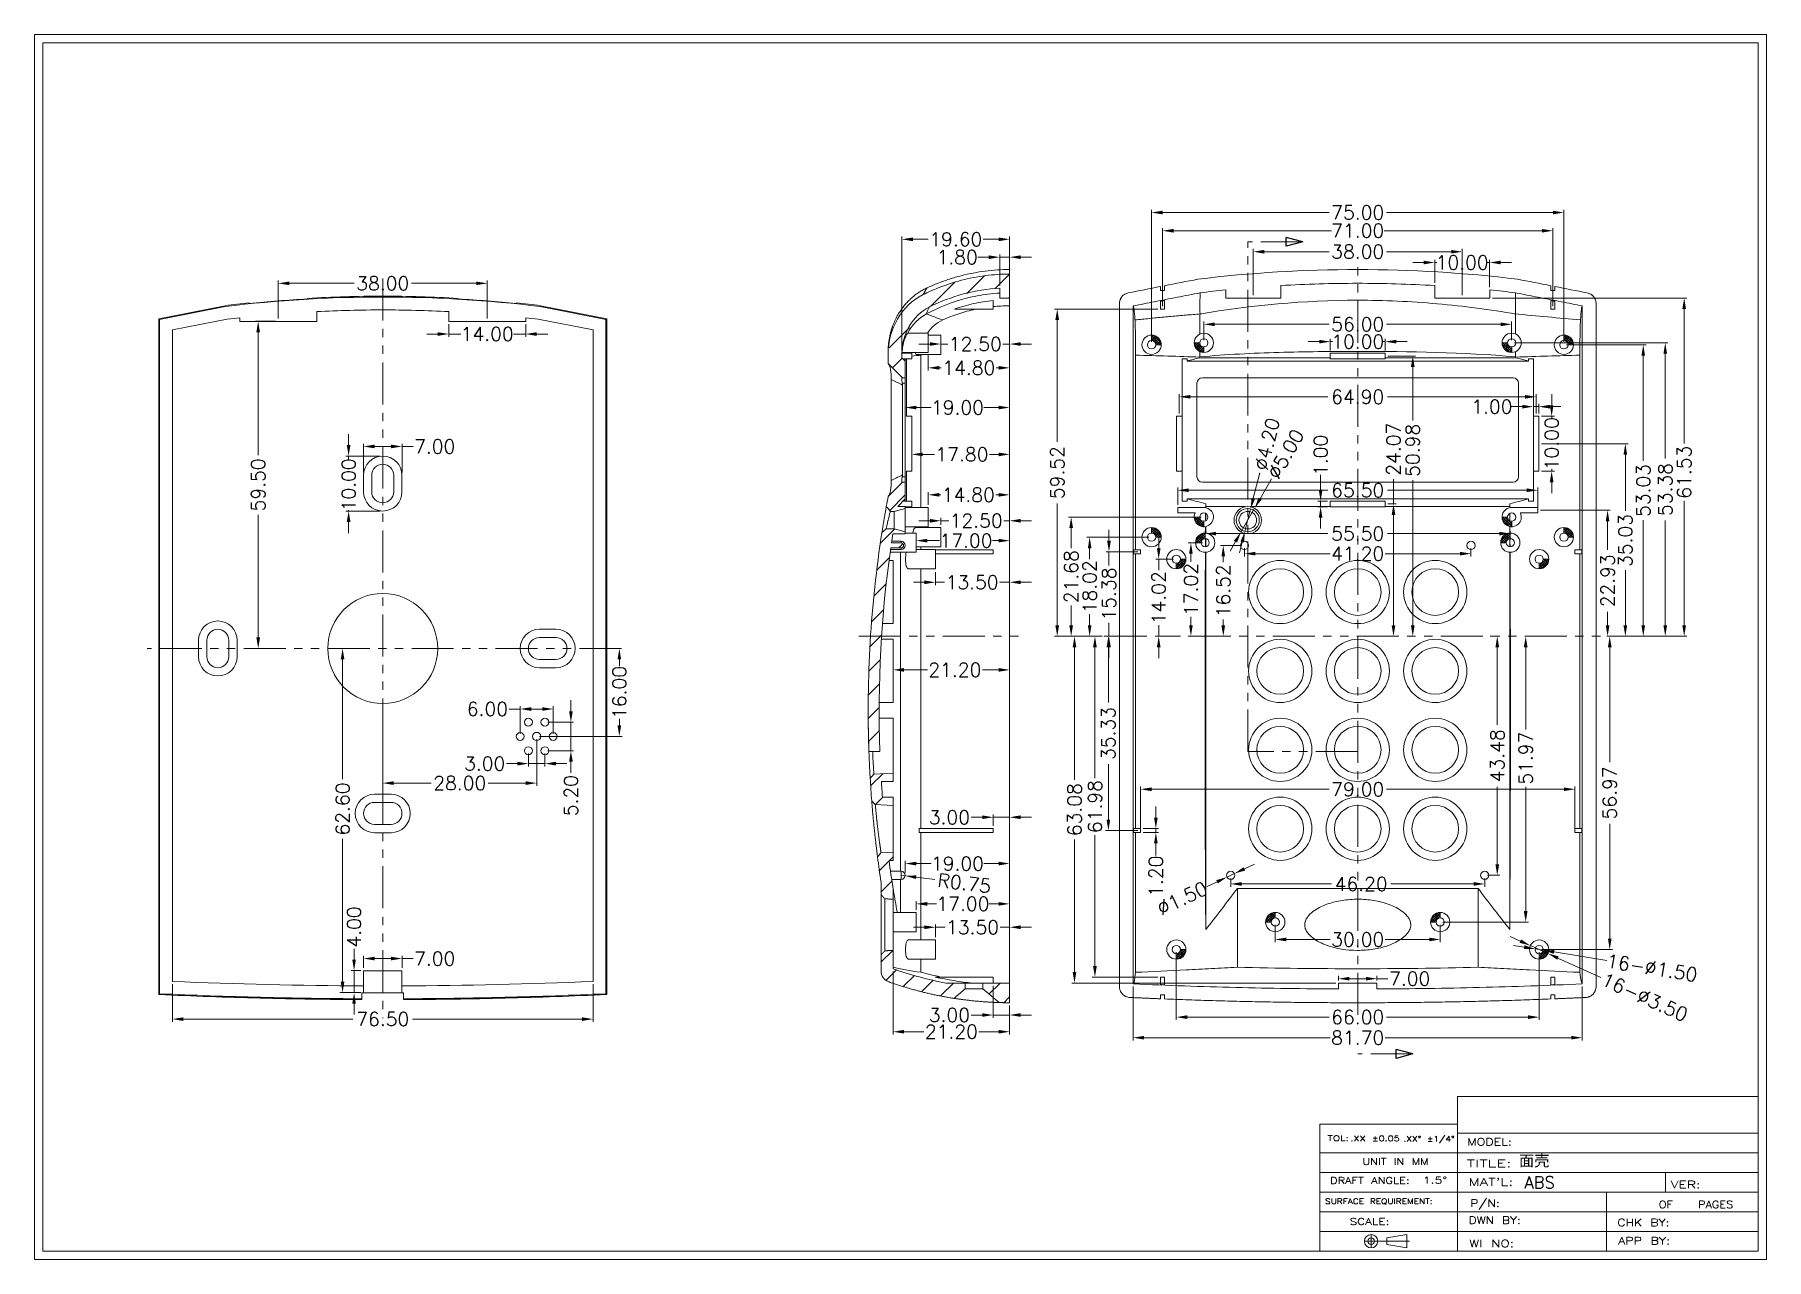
# Model space of a CAD drawing. Header units: millimetres. Extents: x 590 to 905, y 805 to 1028.
import ezdxf
from ezdxf.enums import TextEntityAlignment as Align

# ---------------------------------------------------------------- set-up
doc = ezdxf.new("R2010")
doc.units = ezdxf.units.MM
doc.header["$LTSCALE"] = 0.5
doc.linetypes.add('PHANTOM', pattern=[2.5, 1.25, -0.25, 0.25, -0.25, 0.25, -0.25])
for name, color, linetype in [('13', 7, 'Continuous'), ('14', 7, 'Continuous'), ('17', 7, 'Continuous')]:
    doc.layers.add(name, color=color, linetype=linetype)
doc.styles.get("Standard").update_dxf_attribs({"font": 'txt', "bigfont": 'gbcbig.shx'})
doc.dimstyles.new('ISO-25', dxfattribs={"dimtxt": 2.5, "dimasz": 2, "dimexe": 0.5, "dimexo": 0.5, "dimtad": 0, "dimzin": 1, "dimdsep": 46, "dimtxsty": 'Standard', "dimcen": 0, "dimclrd": 4, "dimclre": 4, "dimclrt": 3, "dimadec": 0, "dimazin": 0, "dimtfac": 1, "dimtmove": 0, "dimatfit": 3, "dimfxl": 1.25, "dimlwd": 9, "dimlwe": 9, "dimarcsym": 0})

msp = doc.modelspace()

# ---------------------------------------------------------------- texts
at = {"color": 3, "lineweight": 9, "insert": (859.879, 823.76), "char_height": 2.02756, "width": 812.99146, "attachment_point": 1}
msp.add_mtext('{\\fSimSun|b0|i0|c134|p54;面壳}', dxfattribs=at)
at = {"color": 3, "linetype": 'Continuous', "lineweight": 9, "insert": (860.866, 819.898), "char_height": 2.187, "width": 13.81358, "attachment_point": 1}
msp.add_mtext('ABS', dxfattribs=at)

# ---------------------------------------------------------------- blocks, each defined once
blk = doc.blocks.new('HATCH1')
at = {"color": 200, "linetype": 'Continuous'}
for p, q in [((400.79, 611.46), (404, 614.67)), ((405.84, 612.27), (408.55, 614.97)), ((394.15, 609.07), (398.58, 613.5)), ((408.44, 610.63), (408.56, 610.75)), ((386.66, 601.58), (390.35, 605.27)), ((387.25, 597.94), (389.02, 599.7)), ((386.74, 571.98), (389.56, 574.8)), ((385.04, 566.05), (387.61, 568.61)), ((388.42, 565.18), (389.16, 565.92)), ((384.39, 561.15), (386.7, 563.46)), ((383.86, 556.38), (386.11, 558.63)), ((383.45, 551.73), (385.64, 553.92)), ((383.15, 547.19), (385.28, 549.32)), ((382.95, 542.75), (385.03, 544.83)), ((382.85, 538.41), (384.89, 540.45)), ((382.83, 534.16), (384.83, 536.15)), ((382.91, 529.99), (384.86, 531.94)), ((383.28, 521.88), (385.5, 524.1)), ((384.16, 518.52), (385.49, 519.85)), ((384.86, 506.5), (386.64, 508.27)), ((386.72, 508.35), (387.36, 509)), ((385.16, 502.56), (387.16, 504.56)), ((385.16, 489.84), (387.3, 491.97)), ((386.07, 486.5), (388, 488.44)), ((389.26, 485.45), (391.24, 487.42)), ((392.52, 484.46), (394.63, 486.57)), ((396.04, 483.74), (398.33, 486.03)), ((404.8, 484.02), (406.82, 486.03)), ((407.49, 482.46), (408.56, 483.53))]:
    blk.add_line(p, q, dxfattribs=at)
blk = doc.blocks.new('ASSORTED_DRAFT1')
at = {"color": 13}
for p, q in [((481.72, 628.55, 481.72), (478.72, 629.36)), ((478.72, 627.75), (478.72, 629.36)), ((481.72, 628.55, 481.72), (478.72, 627.75))]:
    blk.add_line(p, q, dxfattribs=at)
blk = doc.blocks.new('ASSORTED_DRAFT2')
at = {"color": 13}
for p, q in [((501.72, 469.49, 501.72), (498.72, 470.29)), ((498.72, 468.69), (498.72, 470.29)), ((501.72, 469.49, 501.72), (498.72, 468.69))]:
    blk.add_line(p, q, dxfattribs=at)
blk = doc.blocks.new('*D23')
at = {"color": 4, "lineweight": 9}
for p, q in [((763.43, 987.08), (761.43, 987.08)), ((765.43, 981.94), (765.43, 987.58)), ((767.23, 987.08), (765.43, 987.08)), ((767.23, 981.94), (767.23, 987.58)), ((769.23, 987.08), (771.23, 987.08))]:
    blk.add_line(p, q, dxfattribs=at)
for points in [[(763.43, 987.41), (763.43, 986.74), (765.43, 987.08)], [(769.23, 987.41), (769.23, 986.74), (767.23, 987.08)]]:
    blk.add_solid(points, dxfattribs=at)
at = {"layer": 'Defpoints', "color": 0, "lineweight": 9}
for p in [(767.23, 987.08), (765.43, 981.44), (767.23, 981.44)]:
    blk.add_point(p, dxfattribs=at)
at = {"color": 3, "lineweight": 9, "insert": (757.68, 987.08), "char_height": 2.5, "attachment_point": 5}
blk.add_mtext('1.80', dxfattribs=at)
blk = doc.blocks.new('*D24')
at = {"color": 4, "lineweight": 9}
for p, q in [((752.73, 971.28), (750.73, 971.28)), ((754.73, 972.4), (754.73, 970.78)), ((754.73, 971.28), (755.98, 971.28)), ((767.23, 971.28), (765.98, 971.28)), ((767.23, 972.4), (767.23, 970.78)), ((769.23, 971.28), (771.23, 971.28))]:
    blk.add_line(p, q, dxfattribs=at)
for points in [[(752.73, 971.61), (752.73, 970.95), (754.73, 971.28)], [(769.23, 971.61), (769.23, 970.95), (767.23, 971.28)]]:
    blk.add_solid(points, dxfattribs=at)
at = {"layer": 'Defpoints', "color": 0, "lineweight": 9}
for p in [(754.73, 972.9), (767.23, 972.9), (767.23, 971.28)]:
    blk.add_point(p, dxfattribs=at)
at = {"color": 3, "lineweight": 9, "insert": (760.98, 971.28), "char_height": 2.5, "attachment_point": 5}
blk.add_mtext('12.50', dxfattribs=at)
blk = doc.blocks.new('*D25')
at = {"color": 4, "lineweight": 9}
for p, q in [((752.43, 969.25), (752.43, 966.45)), ((767.23, 969.25), (767.23, 966.45)), ((754.43, 966.95), (754.8, 966.95)), ((765.23, 966.95), (764.8, 966.95))]:
    blk.add_line(p, q, dxfattribs=at)
for points in [[(754.43, 967.28), (754.43, 966.62), (752.43, 966.95)], [(765.23, 967.28), (765.23, 966.62), (767.23, 966.95)]]:
    blk.add_solid(points, dxfattribs=at)
at = {"layer": 'Defpoints', "color": 0, "lineweight": 9}
for p in [(752.43, 969.75), (767.23, 969.75), (767.23, 966.95)]:
    blk.add_point(p, dxfattribs=at)
at = {"color": 3, "lineweight": 9, "insert": (759.8, 966.95), "char_height": 2.5, "attachment_point": 5}
blk.add_mtext('14.80', dxfattribs=at)
blk = doc.blocks.new('*D26')
at = {"color": 4, "lineweight": 9}
for p, q in [((749.43, 952.65), (749.43, 950.71)), ((767.23, 952.65), (767.23, 950.71)), ((751.43, 951.21), (753.55, 951.21)), ((765.23, 951.21), (763.55, 951.21))]:
    blk.add_line(p, q, dxfattribs=at)
for points in [[(751.43, 951.54), (751.43, 950.87), (749.43, 951.21)], [(765.23, 951.54), (765.23, 950.87), (767.23, 951.21)]]:
    blk.add_solid(points, dxfattribs=at)
at = {"layer": 'Defpoints', "color": 0, "lineweight": 9}
for p in [(749.43, 953.15), (767.23, 953.15), (767.23, 951.21)]:
    blk.add_point(p, dxfattribs=at)
at = {"color": 3, "lineweight": 9, "insert": (758.55, 951.21), "char_height": 2.5, "attachment_point": 5}
blk.add_mtext('17.80', dxfattribs=at)
blk = doc.blocks.new('*D27')
at = {"color": 4, "lineweight": 9}
for p, q in [((752.43, 942.05), (752.43, 944.35)), ((754.43, 943.85), (754.71, 943.85)), ((765.23, 943.85), (764.71, 943.85)), ((767.23, 942.05), (767.23, 944.35))]:
    blk.add_line(p, q, dxfattribs=at)
for points in [[(754.43, 944.18), (754.43, 943.52), (752.43, 943.85)], [(765.23, 944.18), (765.23, 943.52), (767.23, 943.85)]]:
    blk.add_solid(points, dxfattribs=at)
at = {"layer": 'Defpoints', "color": 0, "lineweight": 9}
for p in [(767.23, 943.85), (752.43, 941.55), (767.23, 941.55)]:
    blk.add_point(p, dxfattribs=at)
at = {"color": 3, "lineweight": 9, "insert": (759.71, 943.85), "char_height": 2.5, "attachment_point": 5}
blk.add_mtext('14.80', dxfattribs=at)
blk = doc.blocks.new('*D28')
at = {"color": 4, "lineweight": 9}
for p, q in [((752.73, 939.14), (750.73, 939.14)), ((754.73, 938.4), (754.73, 939.64)), ((754.73, 939.14), (756.14, 939.14)), ((767.23, 939.14), (766.14, 939.14)), ((767.23, 936.65), (767.23, 939.64)), ((769.23, 939.14), (771.23, 939.14))]:
    blk.add_line(p, q, dxfattribs=at)
for points in [[(752.73, 939.47), (752.73, 938.8), (754.73, 939.14)], [(769.23, 939.47), (769.23, 938.8), (767.23, 939.14)]]:
    blk.add_solid(points, dxfattribs=at)
at = {"layer": 'Defpoints', "color": 0, "lineweight": 9}
for p in [(767.23, 939.14), (754.73, 937.9), (767.23, 936.15)]:
    blk.add_point(p, dxfattribs=at)
at = {"color": 3, "lineweight": 9, "insert": (761.14, 939.14), "char_height": 2.5, "attachment_point": 5}
blk.add_mtext('12.50', dxfattribs=at)
blk = doc.blocks.new('*D29')
at = {"color": 4, "lineweight": 9}
for p, q in [((750.23, 935.52), (750.23, 935.02)), ((752.23, 935.52), (754.49, 935.52)), ((765.23, 935.52), (764.08, 935.52)), ((767.23, 935.52), (767.23, 935.02))]:
    blk.add_line(p, q, dxfattribs=at)
for points in [[(752.23, 935.85), (752.23, 935.19), (750.23, 935.52)], [(765.23, 935.85), (765.23, 935.19), (767.23, 935.52)]]:
    blk.add_solid(points, dxfattribs=at)
at = {"layer": 'Defpoints', "color": 0, "lineweight": 9}
for p in [(750.23, 936.02), (767.23, 936.02), (767.23, 935.52)]:
    blk.add_point(p, dxfattribs=at)
at = {"color": 3, "lineweight": 9, "insert": (759.29, 935.52), "char_height": 2.5, "attachment_point": 5}
blk.add_mtext('17.00', dxfattribs=at)
blk = doc.blocks.new('*D30')
at = {"color": 4, "lineweight": 9}
for p, q in [((753.73, 929.81), (753.73, 927.45)), ((767.23, 929.81), (767.23, 927.45)), ((751.73, 927.95), (749.73, 927.95)), ((753.73, 927.95), (755.39, 927.95)), ((767.23, 927.95), (765.39, 927.95)), ((769.23, 927.95), (771.23, 927.95))]:
    blk.add_line(p, q, dxfattribs=at)
for points in [[(751.73, 928.28), (751.73, 927.62), (753.73, 927.95)], [(769.23, 928.28), (769.23, 927.62), (767.23, 927.95)]]:
    blk.add_solid(points, dxfattribs=at)
at = {"layer": 'Defpoints', "color": 0, "lineweight": 9}
for p in [(753.73, 930.31), (767.23, 930.31), (767.23, 927.95)]:
    blk.add_point(p, dxfattribs=at)
at = {"color": 3, "lineweight": 9, "insert": (760.39, 927.95), "char_height": 2.5, "attachment_point": 5}
blk.add_mtext('13.50', dxfattribs=at)
blk = doc.blocks.new('*D31')
at = {"color": 4, "lineweight": 9}
for p, q in [((746.03, 914.2), (746.03, 911.52)), ((767.23, 916.13), (767.23, 911.52)), ((748.03, 912.02), (752.26, 912.02)), ((765.23, 912.02), (762.26, 912.02))]:
    blk.add_line(p, q, dxfattribs=at)
for points in [[(748.03, 912.35), (748.03, 911.68), (746.03, 912.02)], [(765.23, 912.35), (765.23, 911.68), (767.23, 912.02)]]:
    blk.add_solid(points, dxfattribs=at)
at = {"layer": 'Defpoints', "color": 0, "lineweight": 9}
for p in [(746.03, 914.7), (767.23, 916.63), (767.23, 912.02)]:
    blk.add_point(p, dxfattribs=at)
at = {"color": 3, "lineweight": 9, "insert": (757.26, 912.02), "char_height": 2.5, "attachment_point": 5}
blk.add_mtext('21.20', dxfattribs=at)
blk = doc.blocks.new('*D32')
at = {"color": 4, "lineweight": 9}
for p, q in [((748.23, 875.15), (748.23, 877.29)), ((750.23, 876.79), (752.94, 876.79)), ((765.23, 876.79), (762.52, 876.79)), ((767.23, 875.15), (767.23, 877.29))]:
    blk.add_line(p, q, dxfattribs=at)
for points in [[(750.23, 877.12), (750.23, 876.45), (748.23, 876.79)], [(765.23, 877.12), (765.23, 876.45), (767.23, 876.79)]]:
    blk.add_solid(points, dxfattribs=at)
at = {"layer": 'Defpoints', "color": 0, "lineweight": 9}
for p in [(767.23, 876.79), (748.23, 874.65), (767.23, 874.65)]:
    blk.add_point(p, dxfattribs=at)
at = {"color": 3, "lineweight": 9, "insert": (757.73, 876.79), "char_height": 2.5, "attachment_point": 5}
blk.add_mtext('19.00', dxfattribs=at)
blk = doc.blocks.new('*D33')
at = {"color": 4, "lineweight": 9}
for p, q in [((750.23, 868.4), (750.23, 869.96)), ((752.23, 869.46), (753.94, 869.46)), ((765.23, 869.46), (763.52, 869.46)), ((767.23, 866.65), (767.23, 869.96))]:
    blk.add_line(p, q, dxfattribs=at)
for points in [[(752.23, 869.79), (752.23, 869.13), (750.23, 869.46)], [(765.23, 869.79), (765.23, 869.13), (767.23, 869.46)]]:
    blk.add_solid(points, dxfattribs=at)
at = {"layer": 'Defpoints', "color": 0, "lineweight": 9}
for p in [(767.23, 869.46), (750.23, 867.9), (767.23, 866.15)]:
    blk.add_point(p, dxfattribs=at)
at = {"color": 3, "lineweight": 9, "insert": (758.73, 869.46), "char_height": 2.5, "attachment_point": 5}
blk.add_mtext('17.00', dxfattribs=at)
blk = doc.blocks.new('*D34')
at = {"color": 4, "lineweight": 9}
for p, q in [((751.73, 865.21), (749.73, 865.21)), ((753.73, 863.4), (753.73, 865.71)), ((753.73, 865.21), (755.48, 865.21)), ((767.23, 865.21), (765.48, 865.21)), ((767.23, 863.4), (767.23, 865.71)), ((769.23, 865.21), (771.23, 865.21))]:
    blk.add_line(p, q, dxfattribs=at)
for points in [[(751.73, 865.54), (751.73, 864.87), (753.73, 865.21)], [(769.23, 865.54), (769.23, 864.87), (767.23, 865.21)]]:
    blk.add_solid(points, dxfattribs=at)
at = {"layer": 'Defpoints', "color": 0, "lineweight": 9}
for p in [(767.23, 865.21), (753.73, 862.9), (767.23, 862.9)]:
    blk.add_point(p, dxfattribs=at)
at = {"color": 3, "lineweight": 9, "insert": (760.48, 865.21), "char_height": 2.5, "attachment_point": 5}
blk.add_mtext('13.50', dxfattribs=at)
blk = doc.blocks.new('*D35')
at = {"color": 4, "lineweight": 9}
for p, q in [((795.04, 978.15), (795.04, 992.38)), ((866.04, 978.15), (866.04, 992.38)), ((797.04, 991.88), (825.75, 991.88)), ((864.04, 991.88), (835.34, 991.88))]:
    blk.add_line(p, q, dxfattribs=at)
for points in [[(797.04, 992.22), (797.04, 991.55), (795.04, 991.88)], [(864.04, 992.22), (864.04, 991.55), (866.04, 991.88)]]:
    blk.add_solid(points, dxfattribs=at)
at = {"layer": 'Defpoints', "color": 0, "lineweight": 9}
for p in [(866.04, 991.88), (795.04, 977.65), (866.04, 977.65)]:
    blk.add_point(p, dxfattribs=at)
at = {"color": 3, "lineweight": 9, "insert": (830.54, 991.88), "char_height": 2.5, "attachment_point": 5}
blk.add_mtext('71.00', dxfattribs=at)
blk = doc.blocks.new('*D36')
at = {"color": 4, "lineweight": 9}
for p, q in [((794.19, 977.65), (775.38, 977.65)), ((775.88, 975.65), (775.88, 953.51)), ((775.88, 920.12), (775.88, 942.26)), ((784.05, 918.12), (775.38, 918.12))]:
    blk.add_line(p, q, dxfattribs=at)
for points in [[(775.54, 975.65), (776.21, 975.65), (775.88, 977.65)], [(775.54, 920.12), (776.21, 920.12), (775.88, 918.12)]]:
    blk.add_solid(points, dxfattribs=at)
at = {"layer": 'Defpoints', "color": 0, "lineweight": 9}
for p in [(794.69, 977.65), (775.88, 918.12), (784.55, 918.12)]:
    blk.add_point(p, dxfattribs=at)
at = {"color": 3, "lineweight": 9, "insert": (775.88, 947.89), "char_height": 2.5, "attachment_point": 5, "rotation": 90}
blk.add_mtext('59.52', dxfattribs=at)
blk = doc.blocks.new('*D37')
at = {"color": 4, "lineweight": 9}
for p, q in [((782.48, 918.12), (783.24, 918.12)), ((782.74, 916.12), (782.74, 892.34)), ((782.74, 858.15), (782.74, 881.93)), ((794.19, 856.15), (782.24, 856.15))]:
    blk.add_line(p, q, dxfattribs=at)
for points in [[(782.4, 916.12), (783.07, 916.12), (782.74, 918.12)], [(782.4, 858.15), (783.07, 858.15), (782.74, 856.15)]]:
    blk.add_solid(points, dxfattribs=at)
at = {"layer": 'Defpoints', "color": 0, "lineweight": 9}
for p in [(781.98, 918.12), (782.74, 856.15), (794.69, 856.15)]:
    blk.add_point(p, dxfattribs=at)
at = {"color": 3, "lineweight": 9, "insert": (782.74, 887.14), "char_height": 2.5, "attachment_point": 5, "rotation": 90}
blk.add_mtext('61.98', dxfattribs=at)
blk = doc.blocks.new('*D38')
at = {"color": 4, "lineweight": 9}
for p, q in [((784.37, 918.12), (785.69, 918.12)), ((785.19, 916.12), (785.19, 906.09)), ((785.19, 884.8), (785.19, 894.84)), ((790.54, 882.8), (784.69, 882.8))]:
    blk.add_line(p, q, dxfattribs=at)
for points in [[(784.85, 916.12), (785.52, 916.12), (785.19, 918.12)], [(784.85, 884.8), (785.52, 884.8), (785.19, 882.8)]]:
    blk.add_solid(points, dxfattribs=at)
at = {"layer": 'Defpoints', "color": 0, "lineweight": 9}
for p in [(783.87, 918.12), (785.19, 918.12), (791.04, 882.8)]:
    blk.add_point(p, dxfattribs=at)
at = {"color": 3, "lineweight": 9, "insert": (785.19, 900.46), "char_height": 2.5, "attachment_point": 5, "rotation": 90}
blk.add_mtext('35.33', dxfattribs=at)
blk = doc.blocks.new('*D39')
at = {"color": 4, "lineweight": 9}
for p, q in [((785.29, 935.5), (785.29, 937.5)), ((790.54, 933.5), (784.79, 933.5)), ((785.29, 933.5), (785.29, 931.02)), ((785.29, 918.12), (785.29, 920.6)), ((785.19, 918.12), (784.79, 918.12)), ((785.29, 916.12), (785.29, 914.12))]:
    blk.add_line(p, q, dxfattribs=at)
for points in [[(784.96, 935.5), (785.63, 935.5), (785.29, 933.5)], [(784.96, 916.12), (785.63, 916.12), (785.29, 918.12)]]:
    blk.add_solid(points, dxfattribs=at)
at = {"layer": 'Defpoints', "color": 0, "lineweight": 9}
for p in [(785.29, 933.5), (791.04, 933.5), (785.69, 918.12)]:
    blk.add_point(p, dxfattribs=at)
at = {"color": 3, "lineweight": 9, "insert": (785.29, 925.81), "char_height": 2.5, "attachment_point": 5, "rotation": 90}
blk.add_mtext('15.38', dxfattribs=at)
blk = doc.blocks.new('*D40')
at = {"color": 4, "lineweight": 9}
for p, q in [((791.04, 883.3), (791.04, 890.81)), ((793.04, 890.31), (825.34, 890.31)), ((868.04, 890.31), (835.75, 890.31)), ((870.04, 882.95), (870.04, 890.81))]:
    blk.add_line(p, q, dxfattribs=at)
for points in [[(793.04, 890.64), (793.04, 889.97), (791.04, 890.31)], [(868.04, 890.64), (868.04, 889.97), (870.04, 890.31)]]:
    blk.add_solid(points, dxfattribs=at)
at = {"layer": 'Defpoints', "color": 0, "lineweight": 9}
for p in [(870.04, 890.31), (791.04, 882.8), (870.04, 882.45)]:
    blk.add_point(p, dxfattribs=at)
at = {"color": 3, "lineweight": 9, "insert": (830.54, 890.31), "char_height": 2.5, "attachment_point": 5}
blk.add_mtext('79.00', dxfattribs=at)
blk = doc.blocks.new('*D41')
at = {"color": 4, "lineweight": 9}
for p, q in [((793.82, 885.15), (793.82, 887.15)), ((791.54, 883.15), (794.32, 883.15)), ((791.54, 882.45), (794.32, 882.45)), ((793.82, 883.15), (793.82, 882.45)), ((793.82, 880.45), (793.82, 878.24))]:
    blk.add_line(p, q, dxfattribs=at)
for points in [[(793.49, 885.15), (794.15, 885.15), (793.82, 883.15)], [(793.49, 880.45), (794.15, 880.45), (793.82, 882.45)]]:
    blk.add_solid(points, dxfattribs=at)
at = {"layer": 'Defpoints', "color": 0, "lineweight": 9}
for p in [(791.04, 883.15), (791.04, 882.45), (793.82, 882.45)]:
    blk.add_point(p, dxfattribs=at)
at = {"color": 3, "lineweight": 9, "insert": (793.82, 874.49), "char_height": 2.5, "attachment_point": 5, "rotation": 90}
blk.add_mtext('1.20', dxfattribs=at)
blk = doc.blocks.new('*D42')
at = {"color": 4, "lineweight": 9}
for p, q in [((815.54, 865.65), (815.54, 862.48)), ((845.54, 865.65), (845.54, 862.48)), ((817.54, 862.98), (825.54, 862.98)), ((843.54, 862.98), (835.54, 862.98))]:
    blk.add_line(p, q, dxfattribs=at)
for points in [[(817.54, 863.32), (817.54, 862.65), (815.54, 862.98)], [(843.54, 863.32), (843.54, 862.65), (845.54, 862.98)]]:
    blk.add_solid(points, dxfattribs=at)
at = {"layer": 'Defpoints', "color": 0, "lineweight": 9}
for p in [(815.54, 866.15), (845.54, 866.15), (845.54, 862.98)]:
    blk.add_point(p, dxfattribs=at)
at = {"color": 3, "lineweight": 9, "insert": (830.54, 862.98), "char_height": 2.5, "attachment_point": 5}
blk.add_mtext('30.00', dxfattribs=at)
blk = doc.blocks.new('*D43')
at = {"color": 4, "lineweight": 9}
for p, q in [((797.54, 860.65), (797.54, 848.36)), ((863.54, 860.65), (863.54, 848.36)), ((799.54, 848.86), (825.34, 848.86)), ((861.54, 848.86), (835.75, 848.86))]:
    blk.add_line(p, q, dxfattribs=at)
for points in [[(799.54, 849.19), (799.54, 848.52), (797.54, 848.86)], [(861.54, 849.19), (861.54, 848.52), (863.54, 848.86)]]:
    blk.add_solid(points, dxfattribs=at)
at = {"layer": 'Defpoints', "color": 0, "lineweight": 9}
for p in [(797.54, 861.15), (863.54, 861.15), (863.54, 848.86)]:
    blk.add_point(p, dxfattribs=at)
at = {"color": 3, "lineweight": 9, "insert": (830.54, 848.86), "char_height": 2.5, "attachment_point": 5}
blk.add_mtext('66.00', dxfattribs=at)
blk = doc.blocks.new('*D44')
at = {"color": 4, "lineweight": 9}
for p, q in [((827.04, 855.55), (827.04, 856.35)), ((829.04, 855.85), (832.04, 855.85)), ((834.04, 855.55), (834.04, 856.35)), ((834.04, 855.85), (836.04, 855.85))]:
    blk.add_line(p, q, dxfattribs=at)
for points in [[(829.04, 856.18), (829.04, 855.52), (827.04, 855.85)], [(832.04, 856.18), (832.04, 855.52), (834.04, 855.85)]]:
    blk.add_solid(points, dxfattribs=at)
at = {"layer": 'Defpoints', "color": 0, "lineweight": 9}
for p in [(827.04, 855.05), (834.04, 855.85), (834.04, 855.05)]:
    blk.add_point(p, dxfattribs=at)
at = {"color": 3, "lineweight": 9, "insert": (840, 855.85), "char_height": 2.5, "attachment_point": 5}
blk.add_mtext('7.00', dxfattribs=at)
blk = doc.blocks.new('*D45')
at = {"color": 4, "lineweight": 9}
for p, q in [((860.83, 861.59), (858.85, 861.91)), ((862.8, 861.27), (864.28, 861.03)), ((875.83, 859.16), (866.26, 860.71))]:
    blk.add_line(p, q, dxfattribs=at)
for points in [[(860.88, 861.92), (860.78, 861.26), (862.8, 861.27)], [(866.31, 861.04), (866.2, 860.38), (864.28, 861.03)]]:
    blk.add_solid(points, dxfattribs=at)
at = {"layer": 'Defpoints', "color": 0, "lineweight": 9}
for p in [(862.8, 861.27), (864.28, 861.03)]:
    blk.add_point(p, dxfattribs=at)
at = {"color": 3, "lineweight": 9, "insert": (884.06, 857.83), "char_height": 2.5, "attachment_point": 5, "rotation": 350.8014}
blk.add_mtext('16-∅1.50', dxfattribs=at)
blk = doc.blocks.new('*D46')
at = {"color": 4, "lineweight": 9}
for p, q in [((860.12, 862.69), (858.3, 863.51)), ((861.95, 861.87), (865.14, 860.43)), ((874.79, 856.09), (866.96, 859.61))]:
    blk.add_line(p, q, dxfattribs=at)
for points in [[(860.26, 862.99), (859.99, 862.38), (861.95, 861.87)], [(867.1, 859.91), (866.83, 859.31), (865.14, 860.43)]]:
    blk.add_solid(points, dxfattribs=at)
at = {"layer": 'Defpoints', "color": 0, "lineweight": 9}
for p in [(861.95, 861.87), (865.14, 860.43)]:
    blk.add_point(p, dxfattribs=at)
at = {"color": 3, "lineweight": 9, "insert": (882.76, 852.49), "char_height": 2.5, "attachment_point": 5, "rotation": 335.7609}
blk.add_mtext('16-∅3.50', dxfattribs=at)
blk = doc.blocks.new('*D47')
at = {"color": 4, "lineweight": 9}
for p, q in [((863.99, 953.15), (879.72, 953.15)), ((879.22, 951.15), (879.22, 940.97)), ((879.22, 920.12), (879.22, 930.13)), ((876.3, 918.12), (879.72, 918.12))]:
    blk.add_line(p, q, dxfattribs=at)
for points in [[(878.88, 951.15), (879.55, 951.15), (879.22, 953.15)], [(878.88, 920.12), (879.55, 920.12), (879.22, 918.12)]]:
    blk.add_solid(points, dxfattribs=at)
at = {"layer": 'Defpoints', "color": 0, "lineweight": 9}
for p in [(863.49, 953.15), (875.8, 918.12), (879.22, 918.12)]:
    blk.add_point(p, dxfattribs=at)
at = {"color": 3, "lineweight": 9, "insert": (879.22, 935.55), "char_height": 2.5, "attachment_point": 5, "rotation": 90}
blk.add_mtext('35.03', dxfattribs=at)
blk = doc.blocks.new('*D48')
at = {"color": 4, "lineweight": 9}
for p, q in [((837.05, 942.2), (837.05, 946.73)), ((836.04, 942.2), (837.55, 942.2)), ((837.05, 920.12), (837.05, 940.2)), ((836.04, 918.12), (837.55, 918.12))]:
    blk.add_line(p, q, dxfattribs=at)
for points in [[(836.72, 940.2), (837.38, 940.2), (837.05, 942.2)], [(836.72, 920.12), (837.38, 920.12), (837.05, 918.12)]]:
    blk.add_solid(points, dxfattribs=at)
at = {"layer": 'Defpoints', "color": 0, "lineweight": 9}
for p in [(835.54, 942.2), (835.54, 918.12), (837.05, 918.12)]:
    blk.add_point(p, dxfattribs=at)
at = {"color": 3, "lineweight": 9, "insert": (837.05, 952.15), "char_height": 2.5, "attachment_point": 5, "rotation": 90}
blk.add_mtext('24.07', dxfattribs=at)
blk = doc.blocks.new('*D49')
at = {"color": 4, "lineweight": 9}
for p, q in [((823.79, 944.7), (823.79, 947.47)), ((825.04, 942.7), (823.29, 942.7)), ((823.79, 941.7), (823.79, 942.7)), ((825.04, 941.7), (823.29, 941.7)), ((823.79, 939.7), (823.79, 937.7))]:
    blk.add_line(p, q, dxfattribs=at)
for points in [[(823.46, 944.7), (824.12, 944.7), (823.79, 942.7)], [(823.46, 939.7), (824.12, 939.7), (823.79, 941.7)]]:
    blk.add_solid(points, dxfattribs=at)
at = {"layer": 'Defpoints', "color": 0, "lineweight": 9}
for p in [(825.54, 942.7), (823.79, 941.7), (825.54, 941.7)]:
    blk.add_point(p, dxfattribs=at)
at = {"color": 3, "lineweight": 9, "insert": (823.79, 951.02), "char_height": 2.5, "attachment_point": 5, "rotation": 90}
blk.add_mtext('1.00', dxfattribs=at)
blk = doc.blocks.new('*D50')
at = {"color": 4, "lineweight": 9}
for p, q in [((860.49, 959.89), (858.49, 959.89)), ((862.49, 958.65), (862.49, 960.39)), ((863.49, 959.89), (862.49, 959.89)), ((863.49, 958.65), (863.49, 960.39)), ((865.49, 959.89), (867.49, 959.89))]:
    blk.add_line(p, q, dxfattribs=at)
for points in [[(860.49, 960.22), (860.49, 959.55), (862.49, 959.89)], [(865.49, 960.22), (865.49, 959.55), (863.49, 959.89)]]:
    blk.add_solid(points, dxfattribs=at)
at = {"layer": 'Defpoints', "color": 0, "lineweight": 9}
for p in [(862.49, 959.89), (862.49, 958.15), (863.49, 958.15)]:
    blk.add_point(p, dxfattribs=at)
at = {"color": 3, "lineweight": 9, "insert": (854.95, 959.89), "char_height": 2.5, "attachment_point": 5}
blk.add_mtext('1.00', dxfattribs=at)
blk = doc.blocks.new('*D51')
at = {"color": 4, "lineweight": 9}
for p, q in [((865.82, 960.15), (865.82, 962.15)), ((863.99, 958.15), (866.32, 958.15)), ((865.82, 958.15), (865.82, 957.73)), ((865.82, 948.15), (865.82, 948.57)), ((863.99, 948.15), (866.32, 948.15)), ((865.82, 946.15), (865.82, 944.15))]:
    blk.add_line(p, q, dxfattribs=at)
for points in [[(865.48, 960.15), (866.15, 960.15), (865.82, 958.15)], [(865.48, 946.15), (866.15, 946.15), (865.82, 948.15)]]:
    blk.add_solid(points, dxfattribs=at)
at = {"layer": 'Defpoints', "color": 0, "lineweight": 9}
for p in [(863.49, 958.15), (865.82, 958.15), (863.49, 948.15)]:
    blk.add_point(p, dxfattribs=at)
at = {"color": 3, "lineweight": 9, "insert": (865.82, 953.15), "char_height": 2.5, "attachment_point": 5, "rotation": 90}
blk.add_mtext('10.00', dxfattribs=at)
blk = doc.blocks.new('*D52')
at = {"color": 4, "lineweight": 9}
for p, q in [((807.44, 874.15), (807.44, 872.58)), ((809.44, 873.08), (825.75, 873.08)), ((851.64, 873.08), (836.58, 873.08)), ((853.64, 874.15), (853.64, 872.58))]:
    blk.add_line(p, q, dxfattribs=at)
for points in [[(809.44, 873.42), (809.44, 872.75), (807.44, 873.08)], [(851.64, 873.42), (851.64, 872.75), (853.64, 873.08)]]:
    blk.add_solid(points, dxfattribs=at)
at = {"layer": 'Defpoints', "color": 0, "lineweight": 9}
for p in [(807.44, 874.65), (853.64, 874.65), (853.64, 873.08)]:
    blk.add_point(p, dxfattribs=at)
at = {"color": 3, "lineweight": 9, "insert": (831.17, 873.08), "char_height": 2.5, "attachment_point": 5}
blk.add_mtext('46.20', dxfattribs=at)
blk = doc.blocks.new('*D53')
at = {"color": 4, "lineweight": 9}
for p, q in [((854.63, 918.12), (856.42, 918.12)), ((855.92, 916.12), (855.92, 902.01)), ((855.92, 876.65), (855.92, 890.76)), ((854.14, 874.65), (856.42, 874.65))]:
    blk.add_line(p, q, dxfattribs=at)
for points in [[(855.59, 916.12), (856.26, 916.12), (855.92, 918.12)], [(855.59, 876.65), (856.26, 876.65), (855.92, 874.65)]]:
    blk.add_solid(points, dxfattribs=at)
at = {"layer": 'Defpoints', "color": 0, "lineweight": 9}
for p in [(854.13, 918.12), (853.64, 874.65), (855.92, 874.65)]:
    blk.add_point(p, dxfattribs=at)
at = {"color": 3, "lineweight": 9, "insert": (855.92, 896.39), "char_height": 2.5, "attachment_point": 5, "rotation": 90}
blk.add_mtext('43.48', dxfattribs=at)
blk = doc.blocks.new('*D54')
at = {"color": 4, "lineweight": 9}
for p, q in [((809.44, 934.65), (805.58, 934.65)), ((806.08, 932.65), (806.08, 931.59)), ((806.08, 920.12), (806.08, 921.18)), ((803.4, 918.12), (806.58, 918.12))]:
    blk.add_line(p, q, dxfattribs=at)
for points in [[(805.75, 932.65), (806.42, 932.65), (806.08, 934.65)], [(805.75, 920.12), (806.42, 920.12), (806.08, 918.12)]]:
    blk.add_solid(points, dxfattribs=at)
at = {"layer": 'Defpoints', "color": 0, "lineweight": 9}
for p in [(806.08, 934.65), (809.94, 934.65), (802.9, 918.12)]:
    blk.add_point(p, dxfattribs=at)
at = {"color": 3, "lineweight": 9, "insert": (806.08, 926.39), "char_height": 2.5, "attachment_point": 5, "rotation": 90}
blk.add_mtext('16.52', dxfattribs=at)
blk = doc.blocks.new('*D55')
at = {"color": 4, "lineweight": 9}
for p, q in [((809.93, 875.83), (811.74, 876.68)), ((803.15, 872.61), (804.96, 873.47)), ((808.12, 874.97), (806.77, 874.33))]:
    blk.add_line(p, q, dxfattribs=at)
for points in [[(809.79, 876.13), (810.07, 875.53), (808.12, 874.97)], [(804.82, 873.77), (805.1, 873.17), (806.77, 874.33)]]:
    blk.add_solid(points, dxfattribs=at)
at = {"layer": 'Defpoints', "color": 0, "lineweight": 9}
for p in [(806.77, 874.33), (808.12, 874.97)]:
    blk.add_point(p, dxfattribs=at)
at = {"color": 3, "lineweight": 9, "insert": (798.63, 870.47), "char_height": 2.5, "attachment_point": 5, "rotation": 25.3765}
blk.add_mtext('∅1.50', dxfattribs=at)
blk = doc.blocks.new('*D56')
at = {"color": 4, "lineweight": 9}
for p, q in [((812.71, 947.83), (811.55, 943.22)), ((810.03, 937.21), (811.06, 941.28)), ((809.54, 935.27), (809.05, 933.33))]:
    blk.add_line(p, q, dxfattribs=at)
for points in [[(811.23, 943.31), (811.87, 943.14), (811.06, 941.28)], [(809.22, 935.36), (809.86, 935.19), (810.03, 937.21)]]:
    blk.add_solid(points, dxfattribs=at)
at = {"layer": 'Defpoints', "color": 0, "lineweight": 9}
for p in [(811.06, 941.28), (810.03, 937.21)]:
    blk.add_point(p, dxfattribs=at)
at = {"color": 3, "lineweight": 9, "insert": (814.04, 953.08), "char_height": 2.5, "attachment_point": 5, "rotation": 75.8096}
blk.add_mtext('∅4.20', dxfattribs=at)
blk = doc.blocks.new('*D57')
at = {"color": 4, "lineweight": 9}
for p, q in [((814.85, 946.75), (812.78, 943.15)), ((809.3, 937.08), (811.79, 941.42)), ((808.3, 935.34), (807.31, 933.61))]:
    blk.add_line(p, q, dxfattribs=at)
for points in [[(812.49, 943.32), (813.07, 942.99), (811.79, 941.42)], [(808.02, 935.51), (808.59, 935.18), (809.3, 937.08)]]:
    blk.add_solid(points, dxfattribs=at)
at = {"layer": 'Defpoints', "color": 0, "lineweight": 9}
for p in [(811.79, 941.42), (809.3, 937.08)]:
    blk.add_point(p, dxfattribs=at)
at = {"color": 3, "lineweight": 9, "insert": (817.44, 951.27), "char_height": 2.5, "attachment_point": 5, "rotation": 60.1671}
blk.add_mtext('∅5.00', dxfattribs=at)
blk = doc.blocks.new('*D58')
at = {"color": 4, "lineweight": 9}
for p, q in [((855.04, 979.65), (890.42, 979.65)), ((889.92, 977.65), (889.92, 953.18)), ((889.92, 920.12), (889.92, 942.76)), ((877.33, 918.12), (890.42, 918.12))]:
    blk.add_line(p, q, dxfattribs=at)
for points in [[(889.59, 977.65), (890.26, 977.65), (889.92, 979.65)], [(889.59, 920.12), (890.26, 920.12), (889.92, 918.12)]]:
    blk.add_solid(points, dxfattribs=at)
at = {"layer": 'Defpoints', "color": 0, "lineweight": 9}
for p in [(854.54, 979.65), (876.83, 918.12), (889.92, 918.12)]:
    blk.add_point(p, dxfattribs=at)
at = {"color": 3, "lineweight": 9, "insert": (889.92, 947.97), "char_height": 2.5, "attachment_point": 5, "rotation": 90}
blk.add_mtext('61.53', dxfattribs=at)
blk = doc.blocks.new('*D59')
at = {"color": 4, "lineweight": 9}
for p, q in [((836.04, 969.1), (841.05, 969.1)), ((840.55, 967.1), (840.55, 957.37)), ((840.55, 920.12), (840.55, 946.54))]:
    blk.add_line(p, q, dxfattribs=at)
for points in [[(840.22, 967.1), (840.89, 967.1), (840.55, 969.1)], [(840.22, 920.12), (840.89, 920.12), (840.55, 918.12)]]:
    blk.add_solid(points, dxfattribs=at)
at = {"layer": 'Defpoints', "color": 0, "lineweight": 9}
for p in [(835.54, 969.1), (840.55, 918.12), (840.55, 918.12)]:
    blk.add_point(p, dxfattribs=at)
at = {"color": 3, "lineweight": 9, "insert": (840.55, 951.95), "char_height": 2.5, "attachment_point": 5, "rotation": 90}
blk.add_mtext('50.98', dxfattribs=at)
blk = doc.blocks.new('*D60')
at = {"color": 4, "lineweight": 9}
for p, q in [((797.79, 942.05), (797.79, 945.18)), ((863.29, 941.55), (863.29, 945.18)), ((799.79, 944.68), (825.13, 944.68)), ((861.29, 944.68), (835.96, 944.68))]:
    blk.add_line(p, q, dxfattribs=at)
for points in [[(799.79, 945.02), (799.79, 944.35), (797.79, 944.68)], [(861.29, 945.02), (861.29, 944.35), (863.29, 944.68)]]:
    blk.add_solid(points, dxfattribs=at)
at = {"layer": 'Defpoints', "color": 0, "lineweight": 9}
for p in [(863.29, 944.68), (797.79, 941.55), (863.29, 941.05)]:
    blk.add_point(p, dxfattribs=at)
at = {"color": 3, "lineweight": 9, "insert": (830.54, 944.68), "char_height": 2.5, "attachment_point": 5}
blk.add_mtext('65.50', dxfattribs=at)
blk = doc.blocks.new('*D61')
at = {"color": 4, "lineweight": 9}
for p, q in [((863.79, 941.05), (876.49, 941.05)), ((875.99, 939.05), (875.99, 933.84)), ((875.99, 920.12), (875.99, 922.59))]:
    blk.add_line(p, q, dxfattribs=at)
for points in [[(875.66, 939.05), (876.33, 939.05), (875.99, 941.05)], [(875.66, 920.12), (876.33, 920.12), (875.99, 918.12)]]:
    blk.add_solid(points, dxfattribs=at)
at = {"layer": 'Defpoints', "color": 0, "lineweight": 9}
for p in [(863.29, 941.05), (875.99, 918.12), (875.99, 918.12)]:
    blk.add_point(p, dxfattribs=at)
at = {"color": 3, "lineweight": 9, "insert": (875.99, 928.22), "char_height": 2.5, "attachment_point": 5, "rotation": 90}
blk.add_mtext('22.93', dxfattribs=at)
blk = doc.blocks.new('*D62')
at = {"color": 4, "lineweight": 9}
for p, q in [((861.1, 916.12), (861.1, 901.17)), ((861.1, 868.15), (861.1, 890.75)), ((846.04, 866.15), (861.6, 866.15))]:
    blk.add_line(p, q, dxfattribs=at)
for points in [[(860.76, 916.12), (861.43, 916.12), (861.1, 918.12)], [(860.76, 868.15), (861.43, 868.15), (861.1, 866.15)]]:
    blk.add_solid(points, dxfattribs=at)
at = {"layer": 'Defpoints', "color": 0, "lineweight": 9}
for p in [(861.1, 918.12), (861.1, 918.12), (845.54, 866.15)]:
    blk.add_point(p, dxfattribs=at)
at = {"color": 3, "lineweight": 9, "insert": (861.1, 895.96), "char_height": 2.5, "attachment_point": 5, "rotation": 90}
blk.add_mtext('51.97', dxfattribs=at)
blk = doc.blocks.new('*D131')
at = {"color": 4, "lineweight": 9}
for p, q in [((811.54, 980.15), (811.54, 988.57)), ((813.54, 988.07), (825.34, 988.07)), ((847.54, 988.07), (835.75, 988.07)), ((849.54, 980.15), (849.54, 988.57))]:
    blk.add_line(p, q, dxfattribs=at)
for points in [[(813.54, 988.4), (813.54, 987.73), (811.54, 988.07)], [(847.54, 988.4), (847.54, 987.73), (849.54, 988.07)]]:
    blk.add_solid(points, dxfattribs=at)
at = {"layer": 'Defpoints', "color": 0, "lineweight": 9}
for p in [(849.54, 988.07), (811.54, 979.65), (849.54, 979.65)]:
    blk.add_point(p, dxfattribs=at)
at = {"color": 3, "lineweight": 9, "insert": (830.54, 988.07), "char_height": 2.5, "attachment_point": 5}
blk.add_mtext('38.00', dxfattribs=at)
blk = doc.blocks.new('*D132')
at = {"color": 4, "lineweight": 9}
for p, q in [((842.54, 986.11), (840.54, 986.11)), ((844.54, 982.41), (844.54, 986.61)), ((844.54, 986.11), (844.96, 986.11)), ((854.54, 986.11), (854.13, 986.11)), ((854.54, 981.62), (854.54, 986.61)), ((856.54, 986.11), (858.54, 986.11))]:
    blk.add_line(p, q, dxfattribs=at)
for points in [[(842.54, 986.44), (842.54, 985.78), (844.54, 986.11)], [(856.54, 986.44), (856.54, 985.78), (854.54, 986.11)]]:
    blk.add_solid(points, dxfattribs=at)
at = {"layer": 'Defpoints', "color": 0, "lineweight": 9}
for p in [(854.54, 986.11), (844.54, 981.91), (854.54, 981.12)]:
    blk.add_point(p, dxfattribs=at)
at = {"color": 3, "lineweight": 9, "insert": (849.54, 986.11), "char_height": 2.5, "attachment_point": 5}
blk.add_mtext('10.00', dxfattribs=at)
blk = doc.blocks.new('*D133')
at = {"color": 4, "lineweight": 9}
for p, q in [((789.69, 854.41), (789.69, 844.62)), ((871.39, 854.41), (871.39, 844.62)), ((791.69, 845.12), (825.54, 845.12)), ((869.39, 845.12), (835.54, 845.12))]:
    blk.add_line(p, q, dxfattribs=at)
for points in [[(791.69, 845.45), (791.69, 844.79), (789.69, 845.12)], [(869.39, 845.45), (869.39, 844.79), (871.39, 845.12)]]:
    blk.add_solid(points, dxfattribs=at)
at = {"layer": 'Defpoints', "color": 0, "lineweight": 9}
for p in [(789.69, 854.91), (871.39, 854.91), (871.39, 845.12)]:
    blk.add_point(p, dxfattribs=at)
at = {"color": 3, "lineweight": 9, "insert": (830.54, 845.12), "char_height": 2.5, "attachment_point": 5}
blk.add_mtext('81.70', dxfattribs=at)
blk = doc.blocks.new('*D134')
at = {"color": 4, "lineweight": 9}
for p, q in [((784.05, 918.12), (778.52, 918.12)), ((779.02, 916.12), (779.02, 892)), ((779.02, 857.05), (779.02, 881.17)), ((826.54, 855.05), (778.52, 855.05))]:
    blk.add_line(p, q, dxfattribs=at)
for points in [[(778.69, 916.12), (779.36, 916.12), (779.02, 918.12)], [(778.69, 857.05), (779.36, 857.05), (779.02, 855.05)]]:
    blk.add_solid(points, dxfattribs=at)
at = {"layer": 'Defpoints', "color": 0, "lineweight": 9}
for p in [(779.02, 918.12), (784.55, 918.12), (827.04, 855.05)]:
    blk.add_point(p, dxfattribs=at)
at = {"color": 3, "lineweight": 9, "insert": (779.02, 886.59), "char_height": 2.5, "attachment_point": 5, "rotation": 90}
blk.add_mtext('63.08', dxfattribs=at)
blk = doc.blocks.new('*D135')
at = {"color": 4, "lineweight": 9}
for p, q in [((876.33, 918.12), (875.88, 918.12)), ((876.38, 916.12), (876.38, 895.26)), ((876.38, 863.15), (876.38, 884.01)), ((864.04, 861.15), (876.88, 861.15))]:
    blk.add_line(p, q, dxfattribs=at)
for points in [[(876.05, 916.12), (876.72, 916.12), (876.38, 918.12)], [(876.05, 863.15), (876.72, 863.15), (876.38, 861.15)]]:
    blk.add_solid(points, dxfattribs=at)
at = {"layer": 'Defpoints', "color": 0, "lineweight": 9}
for p in [(876.83, 918.12), (863.54, 861.15), (876.38, 861.15)]:
    blk.add_point(p, dxfattribs=at)
at = {"color": 3, "lineweight": 9, "insert": (876.38, 889.64), "char_height": 2.5, "attachment_point": 5, "rotation": 90}
blk.add_mtext('56.97', dxfattribs=at)
blk = doc.blocks.new('*D136')
at = {"color": 4, "lineweight": 9}
for p, q in [((809.94, 934.15), (809.94, 932.65)), ((811.94, 933.15), (825.54, 933.15)), ((849.14, 933.15), (835.54, 933.15)), ((851.14, 934.15), (851.14, 932.65))]:
    blk.add_line(p, q, dxfattribs=at)
for points in [[(811.94, 933.49), (811.94, 932.82), (809.94, 933.15)], [(849.14, 933.49), (849.14, 932.82), (851.14, 933.15)]]:
    blk.add_solid(points, dxfattribs=at)
at = {"layer": 'Defpoints', "color": 0, "lineweight": 9}
for p in [(809.94, 934.65), (851.14, 934.65), (851.14, 933.15)]:
    blk.add_point(p, dxfattribs=at)
at = {"color": 3, "lineweight": 9, "insert": (830.54, 933.15), "char_height": 2.5, "attachment_point": 5}
blk.add_mtext('41.20', dxfattribs=at)
blk = doc.blocks.new('*D137')
at = {"color": 4, "lineweight": 9}
for p, q in [((794.34, 934.15), (794.34, 936.15)), ((797.04, 932.15), (793.84, 932.15)), ((794.34, 932.15), (794.34, 930.14)), ((794.34, 918.12), (794.34, 920.14)), ((797.04, 918.12), (793.84, 918.12)), ((794.34, 916.12), (794.34, 914.12))]:
    blk.add_line(p, q, dxfattribs=at)
for points in [[(794.01, 934.15), (794.68, 934.15), (794.34, 932.15)], [(794.01, 916.12), (794.68, 916.12), (794.34, 918.12)]]:
    blk.add_solid(points, dxfattribs=at)
at = {"layer": 'Defpoints', "color": 0, "lineweight": 9}
for p in [(797.54, 932.15), (794.34, 918.12), (797.54, 918.12)]:
    blk.add_point(p, dxfattribs=at)
at = {"color": 3, "lineweight": 9, "insert": (794.34, 925.14), "char_height": 2.5, "attachment_point": 5, "rotation": 90}
blk.add_mtext('14.02', dxfattribs=at)
blk = doc.blocks.new('*D138')
at = {"color": 4, "lineweight": 9}
for p, q in [((802.29, 935.15), (799.7, 935.15)), ((800.2, 933.15), (800.2, 931.64)), ((800.2, 920.12), (800.2, 921.64)), ((802.28, 918.12), (799.7, 918.12))]:
    blk.add_line(p, q, dxfattribs=at)
for points in [[(799.87, 933.15), (800.53, 933.15), (800.2, 935.15)], [(799.87, 920.12), (800.53, 920.12), (800.2, 918.12)]]:
    blk.add_solid(points, dxfattribs=at)
at = {"layer": 'Defpoints', "color": 0, "lineweight": 9}
for p in [(802.79, 935.15), (800.2, 918.12), (802.78, 918.12)]:
    blk.add_point(p, dxfattribs=at)
at = {"color": 3, "lineweight": 9, "insert": (800.2, 926.64), "char_height": 2.5, "attachment_point": 5, "rotation": 90}
blk.add_mtext('17.02', dxfattribs=at)
blk = doc.blocks.new('*D139')
at = {"color": 4, "lineweight": 9}
for p, q in [((792.54, 936.15), (781.28, 936.15)), ((781.78, 934.15), (781.78, 932.14)), ((781.78, 920.12), (781.78, 922.14)), ((784.05, 918.12), (781.28, 918.12))]:
    blk.add_line(p, q, dxfattribs=at)
for points in [[(781.45, 934.15), (782.11, 934.15), (781.78, 936.15)], [(781.45, 920.12), (782.11, 920.12), (781.78, 918.12)]]:
    blk.add_solid(points, dxfattribs=at)
at = {"layer": 'Defpoints', "color": 0, "lineweight": 9}
for p in [(793.04, 936.15), (781.78, 918.12), (784.55, 918.12)]:
    blk.add_point(p, dxfattribs=at)
at = {"color": 3, "lineweight": 9, "insert": (781.78, 927.14), "char_height": 2.5, "attachment_point": 5, "rotation": 90}
blk.add_mtext('18.02', dxfattribs=at)
blk = doc.blocks.new('*D140')
at = {"color": 4, "lineweight": 9}
for p, q in [((802.04, 939.8), (777.92, 939.8)), ((778.42, 937.8), (778.42, 934.17)), ((778.42, 920.12), (778.42, 923.75)), ((784.05, 918.12), (777.92, 918.12))]:
    blk.add_line(p, q, dxfattribs=at)
for points in [[(778.08, 937.8), (778.75, 937.8), (778.42, 939.8)], [(778.08, 920.12), (778.75, 920.12), (778.42, 918.12)]]:
    blk.add_solid(points, dxfattribs=at)
at = {"layer": 'Defpoints', "color": 0, "lineweight": 9}
for p in [(802.54, 939.8), (778.42, 918.12), (784.55, 918.12)]:
    blk.add_point(p, dxfattribs=at)
at = {"color": 3, "lineweight": 9, "insert": (778.42, 928.96), "char_height": 2.5, "attachment_point": 5, "rotation": 90}
blk.add_mtext('21.68', dxfattribs=at)
blk = doc.blocks.new('*D141')
at = {"color": 4, "lineweight": 9}
for p, q in [((802.54, 972), (802.54, 975.37)), ((804.54, 974.87), (825.34, 974.87)), ((856.54, 974.87), (835.75, 974.87)), ((858.54, 972), (858.54, 975.37))]:
    blk.add_line(p, q, dxfattribs=at)
for points in [[(804.54, 975.2), (804.54, 974.53), (802.54, 974.87)], [(856.54, 975.2), (856.54, 974.53), (858.54, 974.87)]]:
    blk.add_solid(points, dxfattribs=at)
at = {"layer": 'Defpoints', "color": 0, "lineweight": 9}
for p in [(858.54, 974.87), (802.54, 971.5), (858.54, 971.5)]:
    blk.add_point(p, dxfattribs=at)
at = {"color": 3, "lineweight": 9, "insert": (830.54, 974.87), "char_height": 2.5, "attachment_point": 5}
blk.add_mtext('56.00', dxfattribs=at)
blk = doc.blocks.new('*D142')
at = {"color": 4, "lineweight": 9}
for p, q in [((823.54, 971.72), (821.54, 971.72)), ((825.54, 970.1), (825.54, 972.22)), ((825.54, 971.72), (825.96, 971.72)), ((835.54, 971.72), (835.13, 971.72)), ((835.54, 970.1), (835.54, 972.22)), ((837.54, 971.72), (839.54, 971.72))]:
    blk.add_line(p, q, dxfattribs=at)
for points in [[(823.54, 972.05), (823.54, 971.38), (825.54, 971.72)], [(837.54, 972.05), (837.54, 971.38), (835.54, 971.72)]]:
    blk.add_solid(points, dxfattribs=at)
at = {"layer": 'Defpoints', "color": 0, "lineweight": 9}
for p in [(835.54, 971.72), (825.54, 969.6), (835.54, 969.6)]:
    blk.add_point(p, dxfattribs=at)
at = {"color": 3, "lineweight": 9, "insert": (830.54, 971.72), "char_height": 2.5, "attachment_point": 5}
blk.add_mtext('10.00', dxfattribs=at)
blk = doc.blocks.new('*D143')
at = {"color": 4, "lineweight": 9}
for p, q in [((798.09, 958.65), (798.09, 962.18)), ((800.09, 961.68), (825.13, 961.68)), ((860.99, 961.68), (835.96, 961.68)), ((862.99, 958.65), (862.99, 962.18))]:
    blk.add_line(p, q, dxfattribs=at)
for points in [[(800.09, 962.02), (800.09, 961.35), (798.09, 961.68)], [(860.99, 962.02), (860.99, 961.35), (862.99, 961.68)]]:
    blk.add_solid(points, dxfattribs=at)
at = {"layer": 'Defpoints', "color": 0, "lineweight": 9}
for p in [(862.99, 961.68), (798.09, 958.15), (862.99, 958.15)]:
    blk.add_point(p, dxfattribs=at)
at = {"color": 3, "lineweight": 9, "insert": (830.54, 961.68), "char_height": 2.5, "attachment_point": 5}
blk.add_mtext('64.90', dxfattribs=at)
blk = doc.blocks.new('*D144')
at = {"color": 4, "lineweight": 9}
for p, q in [((802.79, 935.65), (802.79, 937.3)), ((804.79, 936.8), (825.13, 936.8)), ((856.29, 936.8), (835.96, 936.8)), ((858.29, 935.65), (858.29, 937.3))]:
    blk.add_line(p, q, dxfattribs=at)
for points in [[(804.79, 937.13), (804.79, 936.47), (802.79, 936.8)], [(856.29, 937.13), (856.29, 936.47), (858.29, 936.8)]]:
    blk.add_solid(points, dxfattribs=at)
at = {"layer": 'Defpoints', "color": 0, "lineweight": 9}
for p in [(858.29, 936.8), (802.79, 935.15), (858.29, 935.15)]:
    blk.add_point(p, dxfattribs=at)
at = {"color": 3, "lineweight": 9, "insert": (830.54, 936.8), "char_height": 2.5, "attachment_point": 5}
blk.add_mtext('55.50', dxfattribs=at)
blk = doc.blocks.new('*D145')
at = {"color": 4, "lineweight": 9}
for p, q in [((793.04, 971.65), (793.04, 995.7)), ((868.04, 971.65), (868.04, 995.7)), ((795.04, 995.2), (825.34, 995.2)), ((866.04, 995.2), (835.75, 995.2))]:
    blk.add_line(p, q, dxfattribs=at)
for points in [[(795.04, 995.53), (795.04, 994.86), (793.04, 995.2)], [(866.04, 995.53), (866.04, 994.86), (868.04, 995.2)]]:
    blk.add_solid(points, dxfattribs=at)
at = {"layer": 'Defpoints', "color": 0, "lineweight": 9}
for p in [(868.04, 995.2), (793.04, 971.15), (868.04, 971.15)]:
    blk.add_point(p, dxfattribs=at)
at = {"color": 3, "lineweight": 9, "insert": (830.54, 995.2), "char_height": 2.5, "attachment_point": 5}
blk.add_mtext('75.00', dxfattribs=at)
blk = doc.blocks.new('*D146')
at = {"color": 4, "lineweight": 9}
for p, q in [((868.54, 971.15), (882.98, 971.15)), ((882.48, 969.15), (882.48, 950.05)), ((882.48, 920.12), (882.48, 939.22)), ((877.33, 918.12), (882.98, 918.12))]:
    blk.add_line(p, q, dxfattribs=at)
for points in [[(882.15, 969.15), (882.81, 969.15), (882.48, 971.15)], [(882.15, 920.12), (882.81, 920.12), (882.48, 918.12)]]:
    blk.add_solid(points, dxfattribs=at)
at = {"layer": 'Defpoints', "color": 0, "lineweight": 9}
for p in [(868.04, 971.15), (882.48, 971.15), (876.83, 918.12)]:
    blk.add_point(p, dxfattribs=at)
at = {"color": 3, "lineweight": 9, "insert": (882.48, 944.64), "char_height": 2.5, "attachment_point": 5, "rotation": 90}
blk.add_mtext('53.03', dxfattribs=at)
blk = doc.blocks.new('*D147')
at = {"color": 4, "lineweight": 9}
for p, q in [((859.04, 971.5), (886.98, 971.5)), ((886.48, 969.5), (886.48, 950.44)), ((886.48, 920.12), (886.48, 939.19)), ((877.33, 918.12), (886.98, 918.12))]:
    blk.add_line(p, q, dxfattribs=at)
for points in [[(886.15, 969.5), (886.81, 969.5), (886.48, 971.5)], [(886.15, 920.12), (886.81, 920.12), (886.48, 918.12)]]:
    blk.add_solid(points, dxfattribs=at)
at = {"layer": 'Defpoints', "color": 0, "lineweight": 9}
for p in [(858.54, 971.5), (876.83, 918.12), (886.48, 918.12)]:
    blk.add_point(p, dxfattribs=at)
at = {"color": 3, "lineweight": 9, "insert": (886.48, 944.81), "char_height": 2.5, "attachment_point": 5, "rotation": 90}
blk.add_mtext('53.38', dxfattribs=at)
blk = doc.blocks.new('*D149')
at = {"color": 4, "lineweight": 9}
for p, q in [((764.23, 854.55), (764.23, 848.74)), ((767.23, 850.97), (767.23, 848.74)), ((762.23, 849.24), (760.23, 849.24)), ((767.23, 849.24), (764.23, 849.24)), ((769.23, 849.24), (771.23, 849.24))]:
    blk.add_line(p, q, dxfattribs=at)
for points in [[(762.23, 849.58), (762.23, 848.91), (764.23, 849.24)], [(769.23, 849.58), (769.23, 848.91), (767.23, 849.24)]]:
    blk.add_solid(points, dxfattribs=at)
at = {"layer": 'Defpoints', "color": 0, "lineweight": 9}
for p in [(764.23, 855.05), (767.23, 851.47), (764.23, 849.24)]:
    blk.add_point(p, dxfattribs=at)
at = {"color": 3, "lineweight": 9, "insert": (756.27, 849.24), "char_height": 2.5, "attachment_point": 5}
blk.add_mtext('3.00', dxfattribs=at)
blk = doc.blocks.new('*D150')
at = {"color": 4, "lineweight": 9}
for p, q in [((762.23, 885.21), (760.23, 885.21)), ((764.23, 883.65), (764.23, 885.71)), ((767.23, 885.21), (764.23, 885.21)), ((767.23, 883.65), (767.23, 885.71)), ((769.23, 885.21), (771.23, 885.21))]:
    blk.add_line(p, q, dxfattribs=at)
for points in [[(762.23, 885.55), (762.23, 884.88), (764.23, 885.21)], [(769.23, 885.55), (769.23, 884.88), (767.23, 885.21)]]:
    blk.add_solid(points, dxfattribs=at)
at = {"layer": 'Defpoints', "color": 0, "lineweight": 9}
for p in [(764.23, 885.21), (764.23, 883.15), (767.23, 883.15)]:
    blk.add_point(p, dxfattribs=at)
at = {"color": 3, "lineweight": 9, "insert": (756.27, 885.21), "char_height": 2.5, "attachment_point": 5}
blk.add_mtext('3.00', dxfattribs=at)
blk = doc.blocks.new('*D151')
at = {"color": 4, "lineweight": 9}
for p, q in [((748.23, 958.65), (748.23, 960.23)), ((750.23, 959.73), (752.94, 959.73)), ((765.23, 959.73), (762.52, 959.73)), ((767.23, 958.65), (767.23, 960.23))]:
    blk.add_line(p, q, dxfattribs=at)
for points in [[(750.23, 960.06), (750.23, 959.4), (748.23, 959.73)], [(765.23, 960.06), (765.23, 959.4), (767.23, 959.73)]]:
    blk.add_solid(points, dxfattribs=at)
at = {"layer": 'Defpoints', "color": 0, "lineweight": 9}
for p in [(748.23, 958.15), (767.23, 959.73), (767.23, 958.15)]:
    blk.add_point(p, dxfattribs=at)
at = {"color": 3, "lineweight": 9, "insert": (757.73, 959.73), "char_height": 2.5, "attachment_point": 5}
blk.add_mtext('19.00', dxfattribs=at)
blk = doc.blocks.new('*D152')
at = {"color": 4, "lineweight": 9}
for p, q in [((747.48, 874.65), (748.22, 874.56)), ((753.62, 873.89), (750.21, 874.31))]:
    blk.add_line(p, q, dxfattribs=at)
blk.add_solid([(750.25, 874.64), (750.17, 873.98), (748.22, 874.56)], dxfattribs=at)
at = {"layer": 'Defpoints', "color": 0, "lineweight": 9}
for p in [(747.48, 874.65), (748.22, 874.56)]:
    blk.add_point(p, dxfattribs=at)
at = {"color": 3, "lineweight": 9, "insert": (758.99, 873.22), "char_height": 2.5, "attachment_point": 5, "rotation": 352.9232}
blk.add_mtext('R0.75', dxfattribs=at)
blk = doc.blocks.new('*D153')
at = {"color": 4, "lineweight": 9}
for p, q in [((746.03, 857.16), (746.03, 845.7)), ((767.23, 850.97), (767.23, 845.7)), ((748.03, 846.2), (751.63, 846.2)), ((765.23, 846.2), (761.63, 846.2))]:
    blk.add_line(p, q, dxfattribs=at)
for points in [[(748.03, 846.54), (748.03, 845.87), (746.03, 846.2)], [(765.23, 846.54), (765.23, 845.87), (767.23, 846.2)]]:
    blk.add_solid(points, dxfattribs=at)
at = {"layer": 'Defpoints', "color": 0, "lineweight": 9}
for p in [(746.03, 857.66), (767.23, 851.47), (746.03, 846.2)]:
    blk.add_point(p, dxfattribs=at)
at = {"color": 3, "lineweight": 9, "insert": (756.63, 846.2), "char_height": 2.5, "attachment_point": 5}
blk.add_mtext('21.20', dxfattribs=at)
blk = doc.blocks.new('*D154')
at = {"color": 4, "lineweight": 9}
for p, q in [((747.63, 970.04), (747.63, 990.83)), ((749.63, 990.33), (752.43, 990.33)), ((765.23, 990.33), (762.43, 990.33)), ((767.23, 985.32), (767.23, 990.83))]:
    blk.add_line(p, q, dxfattribs=at)
for points in [[(749.63, 990.66), (749.63, 989.99), (747.63, 990.33)], [(765.23, 990.66), (765.23, 989.99), (767.23, 990.33)]]:
    blk.add_solid(points, dxfattribs=at)
at = {"layer": 'Defpoints', "color": 0, "lineweight": 9}
for p in [(767.23, 990.33), (767.23, 984.82), (747.63, 969.54)]:
    blk.add_point(p, dxfattribs=at)
at = {"color": 3, "lineweight": 9, "insert": (757.43, 990.33), "char_height": 2.5, "attachment_point": 5}
blk.add_mtext('19.60', dxfattribs=at)
blk = doc.blocks.new('*T167')
at = {"linetype": 'ByBlock', "width": 1.2}
blk.add_text('WI NO:', height=1.8, dxfattribs=at).set_placement((320.43, 5.76), (331.23, 5.76), align=Align.FIT)
blk = doc.blocks.new('*T171')
at = {"linetype": 'ByBlock', "width": 1.090909}
blk.add_text('DRAFT ANGLE:', height=1.6, dxfattribs=at).set_placement((279.54, 21.07), (298.74, 21.07), align=Align.FIT)
blk = doc.blocks.new('*T173')
at = {"linetype": 'ByBlock', "width": 1.111111}
blk.add_text('UNIT IN MM', height=1.6, dxfattribs=at).set_placement((287.36, 25.63), (303.36, 25.63), align=Align.FIT)
blk = doc.blocks.new('*T170')
at = {"linetype": 'ByBlock', "width": 1.309524}
blk.add_text('.XX %%p0.05', height=1.3, dxfattribs=at).set_placement((284.48, 31.39), (296.39, 31.39), align=Align.FIT)
blk = doc.blocks.new('*T174')
at = {"linetype": 'ByBlock', "width": 1.2}
blk.add_text('SCALE:', height=1.6, dxfattribs=at).set_placement((284.27, 11.14), (293.87, 11.14), align=Align.FIT)
blk = doc.blocks.new('*T172')
at = {"linetype": 'ByBlock', "width": 1.071429}
blk.add_text('SURFACE REQUIREMENT:', height=1.3, dxfattribs=at).set_placement((278.32, 16.19), (304.32, 16.19), align=Align.FIT)
blk = doc.blocks.new('*T169')
at = {"linetype": 'ByBlock', "width": 1.333333}
blk.add_text('TOL:', height=1.3, dxfattribs=at).set_placement((278.91, 31.43), (284.11, 31.43), align=Align.FIT)
blk = doc.blocks.new('*T175')
at = {"linetype": 'ByBlock', "width": 1.571429}
blk.add_text('1.5%%d', height=1.6, dxfattribs=at).set_placement((301.97, 21.12), (307.84, 21.12), align=Align.FIT)
blk = doc.blocks.new('*T168')
at = {"linetype": 'ByBlock', "width": 1.1875}
blk.add_text('.XX%%d %%p1/4%%d', height=1.3, dxfattribs=at).set_placement((297.28, 31.29), (309.63, 31.29), align=Align.FIT)
blk = doc.blocks.new('*T179')
at = {"linetype": 'ByBlock', "width": 1.285714}
blk.add_text('TITLE:', height=1.8, dxfattribs=at).set_placement((319.85, 25.09), (330.65, 25.09), align=Align.FIT)
blk = doc.blocks.new('*T176')
at = {"linetype": 'ByBlock', "width": 1.2}
blk.add_text('MODEL:', height=1.8, dxfattribs=at).set_placement((319.94, 30.3), (330.74, 30.3), align=Align.FIT)
blk = doc.blocks.new('*T178')
at = {"linetype": 'ByBlock', "width": 1.333333}
blk.add_text('P/N:', height=1.8, dxfattribs=at).set_placement((320.66, 15.46), (327.86, 15.46), align=Align.FIT)
blk = doc.blocks.new('*T177')
at = {"linetype": 'ByBlock', "width": 1.105263}
blk.add_text('DWN BY:', height=1.8, dxfattribs=at).set_placement((320.3, 11.35), (332.9, 11.35), align=Align.FIT)
blk = doc.blocks.new('*T180')
at = {"linetype": 'ByBlock', "width": 1.333333}
blk.add_text("MAT'L:", height=1.8, dxfattribs=at).set_placement((320.26, 20.61), (331.06, 20.61), align=Align.FIT)
blk = doc.blocks.new('*T165')
at = {"linetype": 'ByBlock', "width": 1.166667}
blk.add_text('APP BY:', height=1.8, dxfattribs=at).set_placement((356.43, 6.4), (369.03, 6.4), align=Align.FIT)
blk = doc.blocks.new('*T182')
at = {"linetype": 'ByBlock', "width": 1.034483}
blk.add_text('OF   PAGES', height=1.8, dxfattribs=at).set_placement((366.25, 15.18), (384.25, 15.18), align=Align.FIT)
blk = doc.blocks.new('*T181')
at = {"linetype": 'ByBlock', "width": 1.2}
blk.add_text('VER:', height=1.8, dxfattribs=at).set_placement((369.15, 19.98), (376.35, 19.98), align=Align.FIT)
blk = doc.blocks.new('*T166')
at = {"linetype": 'ByBlock', "width": 1.166667}
blk.add_text('CHK BY:', height=1.8, dxfattribs=at).set_placement((356.26, 10.79), (368.86, 10.79), align=Align.FIT)
blk = doc.blocks.new('*D184')
at = {"color": 4, "lineweight": 9}
for p, q in [((633.7, 975.41), (630.04, 975.41)), ((630.54, 973.41), (630.54, 951.07)), ((630.54, 917.91), (630.54, 940.24))]:
    blk.add_line(p, q, dxfattribs=at)
for points in [[(630.2, 973.41), (630.87, 973.41), (630.54, 975.41)], [(630.2, 917.91), (630.87, 917.91), (630.54, 915.91)]]:
    blk.add_solid(points, dxfattribs=at)
at = {"layer": 'Defpoints', "color": 0, "lineweight": 9}
for p in [(630.54, 975.41), (634.2, 975.41), (630.54, 915.91)]:
    blk.add_point(p, dxfattribs=at)
at = {"color": 3, "lineweight": 9, "insert": (630.54, 945.66), "char_height": 2.5, "attachment_point": 5, "rotation": 90}
blk.add_mtext('59.50', dxfattribs=at)
blk = doc.blocks.new('*D183')
at = {"color": 4, "lineweight": 9}
for p, q in [((645.89, 913.91), (645.89, 892.12)), ((645.89, 855.31), (645.89, 881.29)), ((648.9, 853.31), (645.39, 853.31))]:
    blk.add_line(p, q, dxfattribs=at)
for points in [[(645.55, 913.91), (646.22, 913.91), (645.89, 915.91)], [(645.55, 855.31), (646.22, 855.31), (645.89, 853.31)]]:
    blk.add_solid(points, dxfattribs=at)
at = {"layer": 'Defpoints', "color": 0, "lineweight": 9}
for p in [(645.89, 915.91), (645.89, 915.91), (649.4, 853.31)]:
    blk.add_point(p, dxfattribs=at)
at = {"color": 3, "lineweight": 9, "insert": (645.89, 886.71), "char_height": 2.5, "attachment_point": 5, "rotation": 90}
blk.add_mtext('62.60', dxfattribs=at)
blk = doc.blocks.new('*D185')
at = {"color": 4, "lineweight": 9}
for p, q in [((649.7, 947.91), (649.7, 953.15)), ((651.7, 952.65), (654.7, 952.65)), ((656.7, 947.91), (656.7, 953.15)), ((656.7, 952.65), (658.7, 952.65))]:
    blk.add_line(p, q, dxfattribs=at)
for points in [[(651.7, 952.99), (651.7, 952.32), (649.7, 952.65)], [(654.7, 952.99), (654.7, 952.32), (656.7, 952.65)]]:
    blk.add_solid(points, dxfattribs=at)
at = {"layer": 'Defpoints', "color": 0, "lineweight": 9}
for p in [(649.7, 952.65), (649.7, 947.41), (656.7, 947.41)]:
    blk.add_point(p, dxfattribs=at)
at = {"color": 3, "lineweight": 9, "insert": (662.65, 952.65), "char_height": 2.5, "attachment_point": 5}
blk.add_mtext('7.00', dxfattribs=at)
blk = doc.blocks.new('*D186')
at = {"color": 4, "lineweight": 9}
for p, q in [((646.99, 952.91), (646.99, 954.91)), ((652.7, 950.91), (646.49, 950.91)), ((646.99, 950.91), (646.99, 950.25)), ((652.7, 940.91), (646.49, 940.91)), ((646.99, 940.91), (646.99, 941.08)), ((646.99, 938.91), (646.99, 936.91))]:
    blk.add_line(p, q, dxfattribs=at)
for points in [[(646.65, 952.91), (647.32, 952.91), (646.99, 950.91)], [(646.65, 938.91), (647.32, 938.91), (646.99, 940.91)]]:
    blk.add_solid(points, dxfattribs=at)
at = {"layer": 'Defpoints', "color": 0, "lineweight": 9}
for p in [(653.2, 950.91), (646.99, 940.91), (653.2, 940.91)]:
    blk.add_point(p, dxfattribs=at)
at = {"color": 3, "lineweight": 9, "insert": (646.99, 945.67), "char_height": 2.5, "attachment_point": 5, "rotation": 90}
blk.add_mtext('10.00', dxfattribs=at)
blk = doc.blocks.new('*D187')
at = {"color": 4, "lineweight": 9}
for p, q in [((649.7, 857.81), (649.7, 860.01)), ((656.7, 857.81), (656.7, 860.01)), ((651.7, 859.51), (654.7, 859.51)), ((656.7, 859.51), (658.7, 859.51))]:
    blk.add_line(p, q, dxfattribs=at)
for points in [[(651.7, 859.84), (651.7, 859.18), (649.7, 859.51)], [(654.7, 859.84), (654.7, 859.18), (656.7, 859.51)]]:
    blk.add_solid(points, dxfattribs=at)
at = {"layer": 'Defpoints', "color": 0, "lineweight": 9}
for p in [(649.7, 859.51), (649.7, 857.31), (656.7, 857.31)]:
    blk.add_point(p, dxfattribs=at)
at = {"color": 3, "lineweight": 9, "insert": (662.65, 859.51), "char_height": 2.5, "attachment_point": 5}
blk.add_mtext('7.00', dxfattribs=at)
blk = doc.blocks.new('*D188')
at = {"color": 4, "lineweight": 9}
for p, q in [((647.98, 859.31), (647.98, 861.31)), ((649.2, 857.31), (647.48, 857.31)), ((647.98, 853.31), (647.98, 857.31)), ((649.2, 853.31), (647.48, 853.31)), ((647.98, 851.31), (647.98, 849.31))]:
    blk.add_line(p, q, dxfattribs=at)
for points in [[(647.65, 859.31), (648.31, 859.31), (647.98, 857.31)], [(647.65, 851.31), (648.31, 851.31), (647.98, 853.31)]]:
    blk.add_solid(points, dxfattribs=at)
at = {"layer": 'Defpoints', "color": 0, "lineweight": 9}
for p in [(647.98, 857.31), (649.7, 857.31), (649.7, 853.31)]:
    blk.add_point(p, dxfattribs=at)
at = {"color": 3, "lineweight": 9, "insert": (647.98, 865.26), "char_height": 2.5, "attachment_point": 5, "rotation": 90}
blk.add_mtext('4.00', dxfattribs=at)
blk = doc.blocks.new('*D189')
at = {"color": 4, "lineweight": 9}
for p, q in [((634.2, 975.91), (634.2, 982.82)), ((672.2, 975.91), (672.2, 982.82)), ((636.2, 982.32), (647.99, 982.32)), ((670.2, 982.32), (658.4, 982.32))]:
    blk.add_line(p, q, dxfattribs=at)
for points in [[(636.2, 982.65), (636.2, 981.99), (634.2, 982.32)], [(670.2, 982.65), (670.2, 981.99), (672.2, 982.32)]]:
    blk.add_solid(points, dxfattribs=at)
at = {"layer": 'Defpoints', "color": 0, "lineweight": 9}
for p in [(672.2, 982.32), (634.2, 975.41), (672.2, 975.41)]:
    blk.add_point(p, dxfattribs=at)
at = {"color": 3, "lineweight": 9, "insert": (653.2, 982.32), "char_height": 2.5, "attachment_point": 5}
blk.add_mtext('38.00', dxfattribs=at)
blk = doc.blocks.new('*D190')
at = {"color": 4, "lineweight": 9}
for p, q in [((665.2, 974.91), (665.2, 972.6)), ((679.2, 974.91), (679.2, 972.6)), ((663.2, 973.1), (661.2, 973.1)), ((665.2, 973.1), (667.4, 973.1)), ((679.2, 973.1), (676.99, 973.1)), ((681.2, 973.1), (683.2, 973.1))]:
    blk.add_line(p, q, dxfattribs=at)
for points in [[(663.2, 973.43), (663.2, 972.76), (665.2, 973.1)], [(681.2, 973.43), (681.2, 972.76), (679.2, 973.1)]]:
    blk.add_solid(points, dxfattribs=at)
at = {"layer": 'Defpoints', "color": 0, "lineweight": 9}
for p in [(665.2, 975.41), (679.2, 975.41), (679.2, 973.1)]:
    blk.add_point(p, dxfattribs=at)
at = {"color": 3, "lineweight": 9, "insert": (672.2, 973.1), "char_height": 2.5, "attachment_point": 5}
blk.add_mtext('14.00', dxfattribs=at)
blk = doc.blocks.new('*D191')
at = {"color": 4, "lineweight": 9}
for p, q in [((614.95, 854.85), (614.95, 848)), ((691.45, 854.85), (691.45, 848)), ((616.95, 848.5), (647.78, 848.5)), ((689.45, 848.5), (658.61, 848.5))]:
    blk.add_line(p, q, dxfattribs=at)
for points in [[(616.95, 848.83), (616.95, 848.16), (614.95, 848.5)], [(689.45, 848.83), (689.45, 848.16), (691.45, 848.5)]]:
    blk.add_solid(points, dxfattribs=at)
at = {"layer": 'Defpoints', "color": 0, "lineweight": 9}
for p in [(614.95, 855.35), (691.45, 855.35), (691.45, 848.5)]:
    blk.add_point(p, dxfattribs=at)
at = {"color": 3, "lineweight": 9, "insert": (653.2, 848.5), "char_height": 2.5, "attachment_point": 5}
blk.add_mtext('76.50', dxfattribs=at)
blk = doc.blocks.new('*D192')
at = {"color": 4, "lineweight": 9}
for p, q in [((696.15, 915.91), (695.73, 915.91)), ((696.23, 913.91), (696.23, 912.7)), ((696.23, 901.91), (696.23, 903.11)), ((681.7, 899.91), (696.73, 899.91))]:
    blk.add_line(p, q, dxfattribs=at)
for points in [[(695.9, 913.91), (696.56, 913.91), (696.23, 915.91)], [(695.9, 901.91), (696.56, 901.91), (696.23, 899.91)]]:
    blk.add_solid(points, dxfattribs=at)
at = {"layer": 'Defpoints', "color": 0, "lineweight": 9}
for p in [(696.65, 915.91), (681.2, 899.91), (696.23, 899.91)]:
    blk.add_point(p, dxfattribs=at)
at = {"color": 3, "lineweight": 9, "insert": (696.23, 907.91), "char_height": 2.5, "attachment_point": 5, "rotation": 90}
blk.add_mtext('16.00', dxfattribs=at)
blk = doc.blocks.new('*D193')
at = {"color": 4, "lineweight": 9}
for p, q in [((653.2, 899.41), (653.2, 890.92)), ((681.2, 899.41), (681.2, 890.92)), ((655.2, 891.42), (661.99, 891.42)), ((679.2, 891.42), (672.4, 891.42))]:
    blk.add_line(p, q, dxfattribs=at)
for points in [[(655.2, 891.76), (655.2, 891.09), (653.2, 891.42)], [(679.2, 891.76), (679.2, 891.09), (681.2, 891.42)]]:
    blk.add_solid(points, dxfattribs=at)
at = {"layer": 'Defpoints', "color": 0, "lineweight": 9}
for p in [(653.2, 899.91), (681.2, 899.91), (653.2, 891.42)]:
    blk.add_point(p, dxfattribs=at)
at = {"color": 3, "lineweight": 9, "insert": (667.2, 891.42), "char_height": 2.5, "attachment_point": 5}
blk.add_mtext('28.00', dxfattribs=at)
blk = doc.blocks.new('*D194')
at = {"color": 4, "lineweight": 9}
for p, q in [((687.42, 904.5), (687.42, 906.5)), ((683.2, 902.5), (687.92, 902.5)), ((687.42, 902.5), (687.42, 897.31)), ((683.2, 897.31), (687.92, 897.31)), ((687.42, 895.31), (687.42, 893.31))]:
    blk.add_line(p, q, dxfattribs=at)
for points in [[(687.09, 904.5), (687.76, 904.5), (687.42, 902.5)], [(687.09, 895.31), (687.76, 895.31), (687.42, 897.31)]]:
    blk.add_solid(points, dxfattribs=at)
at = {"layer": 'Defpoints', "color": 0, "lineweight": 9}
for p in [(682.7, 902.5), (682.7, 897.31), (687.42, 897.31)]:
    blk.add_point(p, dxfattribs=at)
at = {"color": 3, "lineweight": 9, "insert": (687.42, 889.14), "char_height": 2.5, "attachment_point": 5, "rotation": 90}
blk.add_mtext('5.20', dxfattribs=at)
blk = doc.blocks.new('*D195')
at = {"color": 4, "lineweight": 9}
for p, q in [((677.7, 894.97), (675.7, 894.97)), ((679.7, 896.81), (679.7, 894.47)), ((682.7, 894.97), (679.7, 894.97)), ((682.7, 896.81), (682.7, 894.47)), ((684.7, 894.97), (686.7, 894.97))]:
    blk.add_line(p, q, dxfattribs=at)
for points in [[(677.7, 895.3), (677.7, 894.63), (679.7, 894.97)], [(684.7, 895.3), (684.7, 894.63), (682.7, 894.97)]]:
    blk.add_solid(points, dxfattribs=at)
at = {"layer": 'Defpoints', "color": 0, "lineweight": 9}
for p in [(679.7, 897.31), (679.7, 894.97), (682.7, 897.31)]:
    blk.add_point(p, dxfattribs=at)
at = {"color": 3, "lineweight": 9, "insert": (671.74, 894.97), "char_height": 2.5, "attachment_point": 5}
blk.add_mtext('3.00', dxfattribs=at)
blk = doc.blocks.new('*D196')
at = {"color": 4, "lineweight": 9}
for p, q in [((678.2, 904.9), (676.2, 904.9)), ((678.2, 900.41), (678.2, 905.4)), ((682.2, 904.9), (680.2, 904.9)), ((684.2, 900.41), (684.2, 905.4))]:
    blk.add_line(p, q, dxfattribs=at)
for points in [[(680.2, 905.23), (680.2, 904.56), (678.2, 904.9)], [(682.2, 905.23), (682.2, 904.56), (684.2, 904.9)]]:
    blk.add_solid(points, dxfattribs=at)
at = {"layer": 'Defpoints', "color": 0, "lineweight": 9}
for p in [(678.2, 904.9), (678.2, 899.91), (684.2, 899.91)]:
    blk.add_point(p, dxfattribs=at)
at = {"color": 3, "lineweight": 9, "insert": (672.24, 904.9), "char_height": 2.5, "attachment_point": 5}
blk.add_mtext('6.00', dxfattribs=at)

# ---------------------------------------------------------------- dimensions: what is measured, and where the dimension line sits
at = {"lineweight": 9}
for base, p1, p2, picture, middle in [((868.044, 995.196), (793.044, 971.149), (868.044, 971.149), '*D145', (830.544, 995.196)), ((866.044, 991.882), (795.044, 977.649), (866.044, 977.649), '*D35', (830.544, 991.882)), ((767.229, 990.325), (747.629, 969.544), (767.229, 984.823), '*D154', (757.429, 990.325)), ((854.544, 986.108), (844.544, 981.915), (854.544, 981.12), '*D132', (849.544, 986.108)), ((672.196, 982.322), (634.196, 975.406), (672.196, 975.406), '*D189', (653.196, 982.322)), ((858.544, 974.868), (802.544, 971.499), (858.544, 971.499), '*D141', (830.544, 974.868)), ((679.196, 973.095), (665.196, 975.406), (679.196, 975.406), '*D190', (672.196, 973.095)), ((835.544, 971.716), (825.544, 969.599), (835.544, 969.599), '*D142', (830.544, 971.716)), ((767.229, 959.729), (748.229, 958.149), (767.229, 958.149), '*D151', (757.729, 959.729)), ((862.994, 961.684), (798.094, 958.149), (862.994, 958.149), '*D143', (830.544, 961.684)), ((862.494, 959.888), (863.494, 958.149), (862.494, 958.149), '*D50', (854.952, 959.888)), ((863.294, 944.683), (797.794, 941.549), (863.294, 941.049), '*D60', (830.544, 944.683)), ((858.294, 936.799), (802.794, 935.149), (858.294, 935.149), '*D144', (830.544, 936.799)), ((851.144, 933.153), (809.944, 934.649), (851.144, 934.649), '*D136', (830.544, 933.153)), ((678.196, 904.897), (684.196, 899.906), (678.196, 899.906), '*D196', (672.237, 904.897)), ((679.696, 894.965), (682.696, 897.308), (679.696, 897.308), '*D195', (671.737, 894.965)), ((764.229, 885.213), (767.229, 883.149), (764.229, 883.149), '*D150', (756.27, 885.213)), ((767.229, 865.206), (753.729, 862.899), (767.229, 862.899), '*D34', (760.479, 865.206)), ((863.544, 848.855), (797.544, 861.149), (863.544, 861.149), '*D43', (830.544, 848.855)), ((746.029, 846.204), (767.229, 851.474), (746.029, 857.659), '*D153', (756.629, 846.204)), ((691.446, 848.497), (614.946, 855.353), (691.446, 855.353), '*D191', (653.196, 848.497)), ((764.229, 849.243), (767.229, 851.474), (764.229, 855.049), '*D149', (756.27, 849.243)), ((871.393, 845.122), (789.694, 854.909), (871.393, 854.909), '*D133', (830.544, 845.122))]:
    dim = msp.add_linear_dim(base=base, p1=p1, p2=p2, dimstyle='ISO-25', dxfattribs=at)
    dim.commit()
    dim.dimension.update_dxf_attribs({"geometry": picture, "text_midpoint": middle})
for base, p1, p2, picture, middle in [((849.544, 988.065), (811.544, 979.649), (849.544, 979.649), '*D131', (830.544, 988.065)), ((767.229, 987.077), (765.429, 981.439), (767.229, 981.439), '*D23', (757.679, 987.077)), ((767.229, 971.28), (754.729, 972.899), (767.229, 972.899), '*D24', (760.979, 971.28)), ((767.229, 966.95), (752.429, 969.749), (767.229, 969.749), '*D25', (759.803, 966.95)), ((649.696, 952.653), (656.696, 947.406), (649.696, 947.406), '*D185', (662.654, 952.653)), ((767.229, 951.206), (749.429, 953.149), (767.229, 953.149), '*D26', (758.546, 951.206)), ((767.229, 943.849), (752.429, 941.549), (767.229, 941.549), '*D27', (759.714, 943.849)), ((767.229, 939.136), (754.729, 937.899), (767.229, 936.149), '*D28', (761.142, 939.136)), ((767.229, 935.521), (750.229, 936.024), (767.229, 936.024), '*D29', (759.286, 935.521)), ((767.229, 927.949), (753.729, 930.315), (767.229, 930.315), '*D30', (760.393, 927.949)), ((767.229, 912.017), (746.029, 914.699), (767.229, 916.633), '*D31', (757.257, 912.017)), ((653.196, 891.425), (681.196, 899.906), (653.196, 899.906), '*D193', (667.196, 891.425)), ((870.044, 890.308), (791.044, 882.799), (870.044, 882.449), '*D40', (830.544, 890.308)), ((767.229, 876.788), (748.229, 874.649), (767.229, 874.649), '*D32', (757.729, 876.788)), ((853.644, 873.083), (807.444, 874.649), (853.644, 874.649), '*D52', (831.165, 873.083)), ((767.229, 869.459), (750.229, 867.899), (767.229, 866.149), '*D33', (758.729, 869.459)), ((845.544, 862.985), (815.544, 866.149), (845.544, 866.149), '*D42', (830.544, 862.985)), ((649.696, 859.511), (656.696, 857.306), (649.696, 857.306), '*D187', (662.654, 859.511)), ((834.044, 855.849), (827.044, 855.049), (834.044, 855.049), '*D44', (840.002, 855.849))]:
    dim = msp.add_linear_dim(base=base, p1=p1, p2=p2, dimstyle='ISO-25', dxfattribs=at)
    dim.commit()
    dim.dimension.update_dxf_attribs({"geometry": picture, "text_midpoint": middle, "dimtype": 160})
for base, p1, p2, picture, middle in [((775.875542829, 918.123652731), (794.693527866, 977.648652731), (784.553732153, 918.123652731), '*D36', (775.875542829, 947.886152731)), ((889.923890605, 918.123652731), (854.543527866, 979.648652731), (876.833080454, 918.123652731), '*D58', (889.923890605, 947.966819814)), ((630.536, 975.406), (630.536, 915.906), (634.196, 975.406), '*D184', (630.536, 945.656)), ((840.5540629, 918.123652731), (835.543527866, 969.098652731), (840.5540629, 918.123652731), '*D59', (840.5540629, 951.952146619)), ((865.817, 958.149), (863.494, 948.149), (863.494, 958.149), '*D51', (865.817, 953.149)), ((646.986, 940.906), (653.196, 950.906), (653.196, 940.906), '*D186', (646.986, 945.668)), ((837.051432186, 918.123652731), (835.543527866, 942.198652731), (835.543527866, 918.123652731), '*D48', (837.051432186, 952.151024258)), ((823.791, 941.699), (825.544, 942.699), (825.544, 941.699), '*D49', (823.791, 951.016)), ((879.216218586, 918.123652731), (863.493527866, 953.148652731), (875.795771279, 918.123652731), '*D47', (879.216218586, 935.549528637)), ((875.993217659, 918.123652731), (863.293527866, 941.048652731), (875.993217659, 918.123652731), '*D61', (875.993217659, 928.215053454)), ((861.095601993, 918.123652731), (845.543527866, 866.148652731), (861.095601993, 918.123652731), '*D62', (861.095601993, 895.962913648)), ((645.886, 915.906), (649.396, 853.306), (645.886, 915.906), '*D183', (645.886, 886.706))]:
    dim = msp.add_linear_dim(base=base, p1=p1, p2=p2, angle=90, dimstyle='ISO-25', dxfattribs=at)
    dim.commit()
    dim.dimension.update_dxf_attribs({"geometry": picture, "text_midpoint": middle, "dimtype": 160})
for base, p1, p2, picture, middle in [((886.481483099, 918.123652731), (858.543527866, 971.498652731), (876.833080454, 918.123652731), '*D147', (886.481483099, 944.811152731)), ((882.478905846, 971.148652731), (876.833080454, 918.123652731), (868.043527866, 971.148652731), '*D146', (882.478905846, 944.636152731)), ((778.416773684, 918.123652731), (802.543527866, 939.798652731), (784.553732153, 918.123652731), '*D140', (778.416773684, 928.961152731)), ((781.778337589, 918.123652731), (793.043527866, 936.148652731), (784.553732153, 918.123652731), '*D139', (781.778337589, 927.136152731)), ((785.292692622, 933.498652731), (785.686368554, 918.123652731), (791.043527866, 933.498652731), '*D39', (785.292692622, 925.811152731)), ((794.34416308, 918.123652731), (797.543527866, 932.148652731), (797.543527866, 918.123652731), '*D137', (794.34416308, 925.136152731)), ((800.199264018, 918.123652731), (802.793527866, 935.148652731), (802.784093453, 918.123652731), '*D138', (800.199264018, 926.636152731)), ((806.081807046, 934.648652731), (802.904477319, 918.123652731), (809.943527866, 934.648652731), '*D54', (806.081807046, 926.386152731)), ((779.022094219, 918.123652731), (827.043527866, 855.048652731), (784.553732153, 918.123652731), '*D134', (779.022094219, 886.586152731)), ((782.735398911, 856.148652731), (781.976112908, 918.123652731), (794.693527866, 856.148652731), '*D37', (782.735398911, 887.136152731)), ((785.186368554, 918.123652731), (791.043527866, 882.798652731), (783.869546112, 918.123652731), '*D38', (785.186368554, 900.461152731)), ((855.92391939, 874.648652731), (854.126857164, 918.123652731), (853.643527866, 874.648652731), '*D53', (855.92391939, 896.386152731)), ((876.3837643, 861.148652731), (876.833080454, 918.123652731), (863.543527866, 861.148652731), '*D135', (876.3837643, 889.636152731)), ((696.231, 899.906), (696.646, 915.906), (681.196, 899.906), '*D192', (696.231, 907.906)), ((687.422, 897.308), (682.696, 902.504), (682.696, 897.308), '*D194', (687.422, 889.141)), ((647.979, 857.306), (649.696, 853.306), (649.696, 857.306), '*D188', (647.979, 865.264))]:
    dim = msp.add_linear_dim(base=base, p1=p1, p2=p2, angle=90, dimstyle='ISO-25', dxfattribs=at)
    dim.commit()
    dim.dimension.update_dxf_attribs({"geometry": picture, "text_midpoint": middle})
for p1, p2, picture, middle in [((810.029, 937.213), (811.058, 941.285), '*D56', (814.04, 953.077)), ((809.3, 937.08), (811.787, 941.417), '*D57', (817.439, 951.273))]:
    dim = msp.add_diameter_dim_2p(p1=p1, p2=p2, dimstyle='ISO-25', dxfattribs=at)
    dim.commit()
    dim.dimension.update_dxf_attribs({"geometry": picture, "text_midpoint": middle, "dimtype": 163})
dim = msp.add_linear_dim(base=(793.82, 882.449), p1=(791.044, 883.149), p2=(791.044, 882.449), angle=90, text='1.20', dimstyle='ISO-25', dxfattribs=at)
dim.commit()
dim.dimension.update_dxf_attribs({"geometry": '*D41', "text_midpoint": (793.82, 874.49), "dimtype": 160})
dim = msp.add_diameter_dim_2p(p1=(808.121, 874.97), p2=(806.766, 874.327), dimstyle='ISO-25', dxfattribs=at)
dim.commit()
dim.dimension.update_dxf_attribs({"geometry": '*D55', "text_midpoint": (798.634, 870.47)})
dim = msp.add_radius_dim(center=(747.479, 874.649), mpoint=(748.223, 874.556), dimstyle='ISO-25', dxfattribs=at)
dim.commit()
dim.dimension.update_dxf_attribs({"geometry": '*D152', "text_midpoint": (758.993, 873.219), "dimtype": 164})
for p1, p2, picture, middle in [((861.948, 861.867), (865.139, 860.43), '*D46', (882.765, 852.494)), ((862.803, 861.269), (864.284, 861.029), '*D45', (884.059, 857.826))]:
    dim = msp.add_diameter_dim_2p(p1=p1, p2=p2, text='16-<>', dimstyle='ISO-25', dxfattribs=at)
    dim.commit()
    dim.dimension.update_dxf_attribs({"geometry": picture, "text_midpoint": middle, "dimtype": 163})

# ---------------------------------------------------------------- hatches: boundary and pattern name
at = {"lineweight": 9}
h = msp.add_hatch(dxfattribs=at)
h.set_pattern_fill('ANSI37', color=6, scale=0.1, angle=90, style=0)
h.set_pattern_definition([(135, (1654.19218, 173.60512), (-0.2245064, -0.2245064), []), (225, (1654.19218, 173.60512), (0.2245064, -0.2245064), [])])
h.paths.add_polyline_path([(793.044, 972.899), (793.044, 971.899, -0.4142136), (793.794, 971.149), (794.794, 971.149, 0.4142136)])
h = msp.add_hatch(dxfattribs=at)
h.set_pattern_fill('ANSI37', color=6, scale=0.1, angle=270, style=0)
h.set_pattern_definition([(315, (-58.60512, 1769.04218), (0.2245064, 0.2245064), []), (45, (-58.60512, 1769.04218), (-0.2245064, 0.2245064), [])])
h.paths.add_polyline_path([(802.544, 969.749), (802.544, 970.749, -0.4142136), (801.794, 971.499), (800.794, 971.499, 0.4142136)])
h = msp.add_hatch(dxfattribs=at)
h.set_pattern_fill('ANSI37', color=6, scale=0.1, angle=270, style=0)
h.set_pattern_definition([(315, (-2.60512, 1769.04218), (0.2245064, 0.2245064), []), (45, (-2.60512, 1769.04218), (-0.2245064, 0.2245064), [])])
h.paths.add_polyline_path([(858.544, 969.749), (858.544, 970.749, -0.4142136), (857.794, 971.499), (856.794, 971.499, 0.4142136)])
h = msp.add_hatch(dxfattribs=at)
h.set_pattern_fill('ANSI37', color=6, scale=0.1, angle=90, style=0)
h.set_pattern_definition([(135, (1729.19218, 173.60512), (-0.2245064, -0.2245064), []), (225, (1729.19218, 173.60512), (0.2245064, -0.2245064), [])])
h.paths.add_polyline_path([(868.044, 972.899), (868.044, 971.899, -0.4142136), (868.794, 971.149), (869.794, 971.149, 0.4142136)])
h = msp.add_hatch(dxfattribs=at)
h.set_pattern_fill('ANSI37', color=6, scale=0.1, angle=270, style=0)
h.set_pattern_definition([(315, (-58.60512, 1737.34218), (0.2245064, 0.2245064), []), (45, (-58.60512, 1737.34218), (-0.2245064, 0.2245064), [])])
h.paths.add_polyline_path([(802.544, 938.049), (802.544, 939.049, -0.4142136), (801.794, 939.799), (800.794, 939.799, 0.4142136)])
h = msp.add_hatch(dxfattribs=at)
h.set_pattern_fill('ANSI37', color=6, scale=0.1, angle=270, style=0)
h.set_pattern_definition([(315, (-2.60512, 1737.34218), (0.2245064, 0.2245064), []), (45, (-2.60512, 1737.34218), (-0.2245064, 0.2245064), [])])
h.paths.add_polyline_path([(858.544, 938.049), (858.544, 939.049, -0.4142136), (857.794, 939.799), (856.794, 939.799, 0.4142136)])
h = msp.add_hatch(dxfattribs=at)
h.set_pattern_fill('ANSI37', color=6, scale=0.1, angle=90, style=0)
h.set_pattern_definition([(135, (1654.19218, 138.60512), (-0.2245064, -0.2245064), []), (225, (1654.19218, 138.60512), (0.2245064, -0.2245064), [])])
h.paths.add_polyline_path([(793.044, 937.899), (793.044, 936.899, -0.4142136), (793.794, 936.149), (794.794, 936.149, 0.4142136)])
h = msp.add_hatch(dxfattribs=at)
h.set_pattern_fill('ANSI37', color=6, scale=0.1, angle=180, style=0)
h.set_pattern_definition([(225, (1600.33706, 1796.2973), (0.2245064, -0.2245064), []), (315, (1600.33706, 1796.2973), (0.2245064, 0.2245064), [])])
h.paths.add_polyline_path([(801.044, 935.149), (802.044, 935.149, -0.4142136), (802.794, 935.899), (802.794, 936.899, 0.4142136)])
h = msp.add_hatch(dxfattribs=at)
h.set_pattern_fill('ANSI37', color=6, scale=0.1, angle=180, style=0)
h.set_pattern_definition([(225, (1655.83706, 1796.2973), (0.2245064, -0.2245064), []), (315, (1655.83706, 1796.2973), (0.2245064, 0.2245064), [])])
h.paths.add_polyline_path([(856.544, 935.149), (857.544, 935.149, -0.4142136), (858.294, 935.899), (858.294, 936.899, 0.4142136)])
h = msp.add_hatch(dxfattribs=at)
h.set_pattern_fill('ANSI37', color=6, scale=0.1, angle=90, style=0)
h.set_pattern_definition([(135, (1729.19218, 138.60512), (-0.2245064, -0.2245064), []), (225, (1729.19218, 138.60512), (0.2245064, -0.2245064), [])])
h.paths.add_polyline_path([(868.044, 937.899), (868.044, 936.899, -0.4142136), (868.794, 936.149), (869.794, 936.149, 0.4142136)])
h = msp.add_hatch(dxfattribs=at)
h.set_pattern_fill('ANSI37', color=6, scale=0.1, style=0)
h.set_pattern_definition([(45, (0, 71), (-0.2245064, 0.2245064), []), (135, (0, 71), (-0.2245064, -0.2245064), [])])
h.paths.add_polyline_path([(799.294, 932.149), (798.294, 932.149, -0.4142136), (797.544, 931.399), (797.544, 930.399, 0.4142136)])
h = msp.add_hatch(dxfattribs=at)
h.set_pattern_fill('ANSI37', color=6, scale=0.1, style=0)
h.set_pattern_definition([(45, (66, 71), (-0.2245064, 0.2245064), []), (135, (66, 71), (-0.2245064, -0.2245064), [])])
h.paths.add_polyline_path([(865.294, 932.149), (864.294, 932.149, -0.4142136), (863.544, 931.399), (863.544, 930.399, 0.4142136)])
h = msp.add_hatch(dxfattribs=at)
h.set_pattern_fill('ANSI37', color=6, scale=0.1, angle=180, style=0)
h.set_pattern_definition([(225, (1613.08706, 1727.2973), (0.2245064, -0.2245064), []), (315, (1613.08706, 1727.2973), (0.2245064, 0.2245064), [])])
h.paths.add_polyline_path([(813.794, 866.149), (814.794, 866.149, -0.4142136), (815.544, 866.899), (815.544, 867.899, 0.4142136)])
h = msp.add_hatch(dxfattribs=at)
h.set_pattern_fill('ANSI37', color=6, scale=0.1, angle=180, style=0)
h.set_pattern_definition([(225, (1643.08706, 1727.2973), (0.2245064, -0.2245064), []), (315, (1643.08706, 1727.2973), (0.2245064, 0.2245064), [])])
h.paths.add_polyline_path([(843.794, 866.149), (844.794, 866.149, -0.4142136), (845.544, 866.899), (845.544, 867.899, 0.4142136)])
h = msp.add_hatch(dxfattribs=at)
h.set_pattern_fill('ANSI37', color=6, scale=0.1, style=0)
h.paths.add_polyline_path([(799.294, 861.149), (798.294, 861.149, -0.4142136), (797.544, 860.399), (797.544, 859.399, 0.4142136)])
h = msp.add_hatch(dxfattribs=at)
h.set_pattern_fill('ANSI37', color=6, scale=0.1, style=0)
h.set_pattern_definition([(45, (66, 1e-13), (-0.2245064, 0.2245064), []), (135, (66, 1e-13), (-0.2245064, -0.2245064), [])])
h.paths.add_polyline_path([(865.294, 861.149), (864.294, 861.149, -0.4142136), (863.544, 860.399), (863.544, 859.399, 0.4142136)])

# ---------------------------------------------------------------- linework, layer by layer
at = {"color": 7, "linetype": 'Continuous', "lineweight": 9}
for p, q in [((589.873, 804.802), (589.873, 1027.552)), ((589.873, 1027.552), (904.873, 1027.552)), ((904.873, 804.802), (904.873, 1027.552)), ((591.373, 806.302), (591.373, 1026.052)), ((591.373, 1026.052), (903.373, 1026.052)), ((903.373, 806.302), (903.373, 1026.052)), ((589.873, 804.802), (904.873, 804.802)), ((591.373, 806.302), (903.373, 806.302))]:
    msp.add_line(p, q, dxfattribs=at)
at = {"color": 6, "lineweight": 9}
for p, q in [((793.044, 971.899), (793.044, 972.899)), ((793.794, 971.149), (794.794, 971.149)), ((801.794, 971.499), (800.794, 971.499)), ((802.544, 970.749), (802.544, 969.749)), ((857.794, 971.499), (856.794, 971.499)), ((858.544, 970.749), (858.544, 969.749)), ((868.044, 971.899), (868.044, 972.899)), ((868.794, 971.149), (869.794, 971.149)), ((801.794, 939.799), (800.794, 939.799)), ((802.544, 939.049), (802.544, 938.049)), ((857.794, 939.799), (856.794, 939.799)), ((858.544, 939.049), (858.544, 938.049)), ((793.044, 936.899), (793.044, 937.899)), ((793.794, 936.149), (794.794, 936.149)), ((802.794, 935.899), (802.794, 936.899)), ((858.294, 935.899), (858.294, 936.899)), ((868.044, 936.899), (868.044, 937.899)), ((868.794, 936.149), (869.794, 936.149)), ((802.044, 935.149), (801.044, 935.149)), ((857.544, 935.149), (856.544, 935.149)), ((797.544, 931.399), (797.544, 930.399)), ((798.294, 932.149), (799.294, 932.149)), ((863.544, 931.399), (863.544, 930.399)), ((864.294, 932.149), (865.294, 932.149)), ((815.544, 866.899), (815.544, 867.899)), ((845.544, 866.899), (845.544, 867.899)), ((814.794, 866.149), (813.794, 866.149)), ((844.794, 866.149), (843.794, 866.149)), ((797.544, 860.399), (797.544, 859.399)), ((798.294, 861.149), (799.294, 861.149)), ((863.544, 860.399), (863.544, 859.399)), ((864.294, 861.149), (865.294, 861.149))]:
    msp.add_line(p, q, dxfattribs=at)
at = {"lineweight": 9}
for p, q in [((743.63, 897.149), (741.628, 897.149)), ((848.683, 834.45), (903.373, 834.45)), ((848.683, 834.45), (848.683, 806.302)), ((903.373, 834.45), (903.373, 806.302)), ((823.654, 829.377), (823.654, 806.302)), ((823.654, 829.377), (848.683, 829.377)), ((848.683, 829.377), (848.683, 806.302)), ((848.683, 827.78), (903.373, 827.78)), ((848.683, 824.199), (823.654, 824.199)), ((848.683, 824.199), (903.373, 824.199)), ((823.654, 820.621), (848.683, 820.621)), ((848.683, 820.621), (903.373, 820.621)), ((886.509, 817.041), (886.509, 820.621)), ((823.654, 817.041), (848.683, 817.041)), ((848.683, 817.041), (903.373, 817.041)), ((875.787, 817.041), (875.787, 806.302)), ((823.654, 813.461), (848.683, 813.461)), ((848.683, 813.461), (903.373, 813.461)), ((823.654, 809.882), (848.683, 809.882)), ((848.683, 809.882), (903.373, 809.882)), ((835.866, 808.721), (839.471, 809.326)), ((835.866, 808.721), (835.866, 807.494)), ((835.866, 807.494), (839.471, 806.889)), ((839.471, 809.326), (839.471, 806.889))]:
    msp.add_line(p, q, dxfattribs=at)
at = {"color": 3, "lineweight": 9}
for p, q in [((831.764, 808.107), (839.97, 808.107)), ((832.982, 809.326), (832.982, 806.889))]:
    msp.add_line(p, q, dxfattribs=at)
at = {"lineweight": 9}
for radius in [1.218, 0.614]:
    msp.add_circle((832.982, 808.107), radius, dxfattribs=at)
at = {"layer": '13', "color": 7, "linetype": 'Continuous', "lineweight": 9}
for p, q in [((612.446, 975.891), (624.517, 978.258)), ((612.603, 975.762), (624.542, 978.103)), ((641.196, 975.406), (641.196, 977.177)), ((665.196, 975.406), (665.196, 977.177)), ((681.849, 978.103), (693.788, 975.762)), ((681.874, 978.258), (693.946, 975.891)), ((612.603, 975.762), (612.446, 975.891)), ((612.446, 852.962), (612.446, 975.891)), ((612.603, 853.112), (612.603, 975.762)), ((614.946, 973.834), (624.908, 975.787)), ((614.946, 855.353), (614.946, 973.834)), ((627.196, 976.051), (627.196, 975.406)), ((627.196, 975.406), (641.196, 975.406)), ((679.196, 975.406), (665.196, 975.406)), ((679.196, 976.051), (679.196, 975.406)), ((681.483, 975.787), (691.446, 973.834)), ((691.446, 973.834), (691.446, 855.353)), ((693.788, 975.762), (693.946, 975.891)), ((693.788, 975.762), (693.788, 853.112)), ((693.946, 975.891), (693.946, 852.962)), ((649.696, 944.406), (649.696, 947.406)), ((651.196, 944.406), (651.196, 947.406)), ((655.196, 947.406), (655.196, 944.406)), ((656.696, 947.406), (656.696, 944.406)), ((619.696, 914.406), (619.696, 917.406)), ((621.196, 914.406), (621.196, 917.406)), ((625.196, 917.406), (625.196, 914.406)), ((626.696, 917.406), (626.696, 914.406)), ((681.696, 919.406), (684.696, 919.406)), ((681.696, 917.906), (684.696, 917.906)), ((684.696, 913.906), (681.696, 913.906)), ((684.696, 912.406), (681.696, 912.406)), ((651.696, 889.406), (654.696, 889.406)), ((651.696, 887.906), (654.696, 887.906)), ((654.696, 883.906), (651.696, 883.906)), ((654.696, 882.406), (651.696, 882.406)), ((649.696, 853.306), (649.696, 857.306)), ((649.696, 857.306), (656.696, 857.306)), ((656.696, 857.306), (656.696, 853.306)), ((649.696, 853.306), (649.396, 853.306)), ((649.396, 852.197), (649.396, 853.306)), ((656.696, 853.306), (649.696, 853.306)), ((656.696, 853.306), (656.996, 853.306)), ((656.996, 852.197), (656.996, 853.306))]:
    msp.add_line(p, q, dxfattribs=at)
at = {"layer": '13', "color": 7, "linetype": 'Continuous', "lineweight": 9, "extrusion": (0, 0, -1)}
for centre, radius in [((-653.196, 915.906), 10), ((-679.696, 902.504), 0.718), ((-682.696, 902.504), 0.718), ((-678.196, 899.906), 0.718), ((-679.696, 897.308), 0.718), ((-681.196, 899.906), 0.75), ((-682.696, 897.308), 0.718), ((-684.196, 899.906), 0.718)]:
    msp.add_circle(centre, radius, dxfattribs=at)
for centre, start, end in [((-653.196, 947.406), 0, 180), ((-653.196, 944.406), 180, 0), ((-623.196, 917.406), 360, 180), ((-681.696, 915.906), 270, 90), ((-684.696, 915.906), 90, 270), ((-623.196, 914.406), 180, 360), ((-651.696, 885.906), 270, 90), ((-654.696, 885.906), 90, 270)]:
    msp.add_arc(centre, 3.5, start, end, dxfattribs=at)
at = {"layer": '13', "color": 7, "linetype": 'Continuous', "lineweight": 9}
for centre, start, end in [((653.196, 947.406), 0, 180), ((653.196, 944.406), 180, 0), ((623.196, 917.406), 0, 180), ((681.696, 915.906), 90, 270), ((684.696, 915.906), 270, 90), ((623.196, 914.406), 180, 0), ((651.696, 885.906), 90, 270), ((654.696, 885.906), 270, 90)]:
    msp.add_arc(centre, 2, start, end, dxfattribs=at)
for points, knots in [([(624.542, 978.103), (633.995, 979.245), (643.595, 979.824), (662.796, 979.824), (672.396, 979.245), (681.849, 978.103)], [0, 0, 0, 0, 0.5, 0.5, 1, 1, 1, 1]), ([(639.496, 979.589), (644.052, 979.85), (648.624, 979.981), (657.767, 979.981), (662.339, 979.85), (666.896, 979.589)], [0, 0, 0, 0, 0.5, 0.5, 1, 1, 1, 1]), ([(624.542, 978.103), (624.539, 978.118), (624.537, 978.134), (624.534, 978.149), (624.532, 978.165), (624.529, 978.18), (624.527, 978.196), (624.524, 978.217), (624.52, 978.237), (624.517, 978.258)], [0, 0, 0, 0, 0.3000011, 0.3000011, 0.3000011, 0.6000022, 0.6000022, 0.6000022, 1, 1, 1, 1]), ([(628.896, 978.746), (628.896, 978.715), (628.896, 978.683), (628.896, 978.653), (628.896, 978.648), (628.896, 978.644), (628.896, 978.639)], [0, 0, 0, 0, 0.8999922, 0.8999922, 0.8999922, 1, 1, 1, 1]), ([(639.496, 979.484), (639.496, 979.516), (639.496, 979.547), (639.496, 979.577), (639.496, 979.582), (639.496, 979.586), (639.496, 979.591)], [0, 0, 0, 0, 0.900001, 0.900001, 0.900001, 1, 1, 1, 1]), ([(641.196, 977.177), (645.194, 977.38), (649.195, 977.481), (655.201, 977.481), (657.202, 977.455), (661.201, 977.354), (663.199, 977.278), (665.196, 977.177)], [0, 0, 0, 0, 0.5, 0.5, 0.75, 0.75, 1, 1, 1, 1]), ([(666.896, 979.589), (666.896, 979.558), (666.896, 979.526), (666.896, 979.496), (666.896, 979.492), (666.896, 979.487), (666.896, 979.483)], [0, 0, 0, 0, 0.900001, 0.900001, 0.900001, 1, 1, 1, 1]), ([(677.496, 978.641), (677.496, 978.672), (677.496, 978.704), (677.496, 978.734), (677.496, 978.739), (677.496, 978.743), (677.496, 978.748)], [0, 0, 0, 0, 0.8999922, 0.8999922, 0.8999922, 1, 1, 1, 1]), ([(681.849, 978.103), (681.852, 978.118), (681.854, 978.134), (681.857, 978.149), (681.859, 978.165), (681.862, 978.18), (681.864, 978.196), (681.867, 978.217), (681.871, 978.237), (681.874, 978.258)], [0, 0, 0, 0, 0.3000011, 0.3000011, 0.3000011, 0.6000022, 0.6000022, 0.6000022, 1, 1, 1, 1]), ([(612.603, 853.112), (612.576, 853.087), (612.55, 853.062), (612.524, 853.037), (612.498, 853.012), (612.472, 852.987), (612.446, 852.962)], [0, 0, 0, 0, 0.5033288, 0.5033288, 0.5033288, 1, 1, 1, 1]), ([(649.396, 852.039), (643.235, 852.066), (637.075, 852.156), (624.758, 852.463), (618.6, 852.681), (612.446, 852.962)], [0, 0, 0, 0, 0.5, 0.5, 1, 1, 1, 1]), ([(649.396, 852.197), (643.261, 852.223), (637.127, 852.312), (624.861, 852.617), (618.731, 852.833), (612.603, 853.112)], [0, 0, 0, 0, 0.5, 0.5, 1, 1, 1, 1]), ([(649.396, 852.039), (649.396, 852.044), (649.396, 852.05), (649.396, 852.055), (649.396, 852.07), (649.396, 852.086), (649.396, 852.102), (649.396, 852.117), (649.396, 852.133), (649.396, 852.149), (649.396, 852.165), (649.396, 852.181), (649.396, 852.197)], [0, 0, 0, 0, 0.0963755, 0.0963755, 0.0963755, 0.396443, 0.396443, 0.396443, 0.6965105, 0.6965105, 0.6965105, 1, 1, 1, 1]), ([(693.788, 853.112), (687.66, 852.833), (681.53, 852.617), (669.264, 852.312), (663.13, 852.223), (656.996, 852.197)], [0, 0, 0, 0, 0.5, 0.5, 1, 1, 1, 1]), ([(693.946, 852.962), (687.791, 852.681), (681.634, 852.463), (669.316, 852.156), (663.156, 852.066), (656.996, 852.039)], [0, 0, 0, 0, 0.5, 0.5, 1, 1, 1, 1]), ([(656.996, 852.039), (656.996, 852.044), (656.996, 852.05), (656.996, 852.055), (656.996, 852.07), (656.996, 852.086), (656.996, 852.102), (656.996, 852.117), (656.996, 852.133), (656.996, 852.149), (656.996, 852.165), (656.996, 852.181), (656.996, 852.197)], [0, 0, 0, 0, 0.0963755, 0.0963755, 0.0963755, 0.396443, 0.396443, 0.396443, 0.6965105, 0.6965105, 0.6965105, 1, 1, 1, 1]), ([(693.788, 853.112), (693.815, 853.087), (693.841, 853.062), (693.867, 853.037), (693.893, 853.012), (693.919, 852.987), (693.946, 852.962)], [0, 0, 0, 0, 0.5033288, 0.5033288, 0.5033288, 1, 1, 1, 1])]:
    msp.add_open_spline(points, degree=3, knots=knots, dxfattribs=at)
for points in [[(624.517, 978.258), (625.973, 978.434), (627.433, 978.597), (628.896, 978.746)], [(639.496, 979.484), (635.95, 979.281), (632.414, 979), (628.896, 978.641)], [(677.496, 978.641), (673.977, 979), (670.441, 979.281), (666.896, 979.484)], [(677.496, 978.746), (678.958, 978.597), (680.418, 978.434), (681.874, 978.258)], [(624.908, 975.787), (625.67, 975.879), (626.433, 975.967), (627.196, 976.051)], [(679.196, 976.051), (679.958, 975.967), (680.721, 975.879), (681.483, 975.787)], [(649.696, 854.538), (638.108, 854.584), (626.521, 854.856), (614.946, 855.353)], [(691.446, 855.353), (679.867, 854.856), (668.284, 854.584), (656.696, 854.538)]]:
    msp.add_open_spline(points, degree=3, dxfattribs=at)
at = {"layer": '14', "color": 7, "linetype": 'Continuous', "lineweight": 9}
for p, q in [((767.229, 984.824), (767.229, 983.997)), ((767.229, 979.649), (767.229, 983.997)), ((765.429, 979.649), (765.429, 981.439)), ((794.694, 981.744), (794.694, 981.044)), ((795.394, 981.044), (794.694, 981.044)), ((795.394, 981.881), (795.394, 981.044)), ((806.544, 981.12), (806.544, 979.649)), ((816.544, 979.649), (816.544, 981.915)), ((844.544, 979.649), (844.544, 981.915)), ((854.544, 981.12), (854.544, 979.649)), ((865.694, 981.881), (865.694, 981.044)), ((865.694, 981.044), (866.394, 981.044)), ((866.394, 981.744), (866.394, 981.044)), ((757.209, 977.649), (764.229, 977.649)), ((764.229, 979.189), (764.229, 977.649)), ((765.429, 979.649), (767.229, 979.649)), ((767.229, 978.216), (767.229, 855.049)), ((787.194, 854.431), (787.194, 978.628)), ((789.694, 854.909), (789.694, 978.216)), ((794.694, 977.649), (794.694, 979.051)), ((795.394, 977.649), (794.694, 977.649)), ((795.394, 979.189), (795.394, 977.649)), ((806.544, 979.649), (816.544, 979.649)), ((854.544, 979.649), (844.544, 979.649)), ((865.694, 979.189), (865.694, 977.649)), ((865.694, 977.649), (866.394, 977.649)), ((866.394, 977.649), (866.394, 979.051)), ((871.393, 978.216), (871.393, 854.909)), ((873.894, 978.628), (873.894, 854.431)), ((752.429, 973.249), (748.641, 973.249)), ((752.429, 973.249), (752.429, 969.749)), ((754.729, 972.899), (752.429, 972.899)), ((754.729, 972.899), (754.729, 971.149)), ((754.729, 971.149), (754.729, 969.399)), ((745.129, 969.544), (745.129, 967.749)), ((745.129, 967.749), (747.729, 965.149)), ((747.629, 969.599), (749.429, 969.599)), ((747.629, 969.544), (747.629, 968.784)), ((747.629, 968.784), (748.229, 968.184)), ((747.66, 969.749), (752.429, 969.749)), ((747.814, 968.599), (749.429, 968.599)), ((748.229, 968.184), (748.229, 968.599)), ((748.229, 968.184), (748.229, 965.149)), ((748.478, 968.599), (748.478, 958.149)), ((749.429, 968.599), (749.429, 969.599)), ((750.275, 969.399), (754.729, 969.399)), ((751.072, 941.549), (751.072, 969.267)), ((790.137, 969.264), (790.137, 933.849)), ((798.594, 958.149), (798.594, 968.599)), ((799.504, 968.599), (799.504, 968.184)), ((799.504, 968.184), (861.583, 968.184)), ((825.544, 968.784), (801.814, 968.784)), ((825.544, 968.599), (825.544, 969.599)), ((825.544, 969.599), (835.544, 969.599)), ((835.544, 968.599), (825.544, 968.599)), ((835.544, 969.599), (835.544, 968.599)), ((859.301, 968.784), (835.544, 968.784)), ((861.583, 968.184), (861.583, 968.599)), ((862.494, 968.599), (862.494, 958.149)), ((870.95, 933.849), (870.95, 969.267)), ((745.703, 964.824), (745.703, 946.474)), ((748.229, 964.149), (747.694, 964.149)), ((747.729, 965.149), (748.229, 965.149)), ((748.229, 965.149), (748.229, 964.149)), ((748.229, 947.149), (748.229, 964.149)), ((801.294, 964.149), (801.294, 947.149)), ((858.794, 965.149), (802.294, 965.149)), ((859.794, 947.149), (859.794, 964.149)), ((747.729, 963.825), (747.729, 947.472)), ((749.429, 958.149), (748.478, 958.149)), ((749.429, 948.149), (749.429, 958.149)), ((797.594, 958.149), (797.594, 948.149)), ((798.594, 958.149), (797.594, 958.149)), ((798.594, 948.149), (798.594, 958.149)), ((862.494, 948.149), (862.494, 958.149)), ((862.494, 958.149), (863.494, 958.149)), ((863.494, 958.149), (863.494, 948.149)), ((747.729, 946.149), (745.129, 943.549)), ((747.694, 947.149), (748.229, 947.149)), ((748.229, 946.149), (747.729, 946.149)), ((748.229, 947.149), (748.229, 946.149)), ((748.229, 946.149), (748.229, 943.113)), ((748.478, 948.149), (748.478, 942.699)), ((749.429, 948.149), (748.478, 948.149)), ((797.594, 948.149), (798.594, 948.149)), ((798.594, 942.699), (798.594, 948.149)), ((802.294, 946.149), (858.794, 946.149)), ((862.494, 948.149), (862.494, 942.699)), ((863.494, 948.149), (862.494, 948.149)), ((748.229, 943.113), (746.864, 941.749)), ((747.814, 942.699), (749.429, 942.699)), ((748.229, 942.699), (748.229, 943.113)), ((749.429, 942.699), (749.429, 941.699)), ((799.504, 943.113), (799.504, 942.699)), ((861.583, 943.113), (799.504, 943.113)), ((825.544, 942.699), (825.544, 941.699)), ((835.544, 942.699), (825.544, 942.699)), ((835.544, 941.699), (835.544, 942.699)), ((861.583, 942.699), (861.583, 943.113)), ((746.229, 940.849), (745.532, 940.849)), ((746.229, 940.849), (748.229, 941.349)), ((746.229, 937.649), (746.229, 940.849)), ((746.864, 941.749), (748.229, 941.749)), ((748.229, 941.749), (748.229, 941.349)), ((748.229, 941.699), (749.429, 941.699)), ((752.429, 941.549), (748.229, 941.549)), ((748.229, 941.349), (748.229, 937.149)), ((752.429, 938.049), (752.429, 941.549)), ((797.794, 941.549), (797.794, 940.549)), ((802.544, 941.549), (797.794, 941.549)), ((797.794, 940.549), (800.962, 940.549)), ((802.904, 941.707), (810.087, 941.707)), ((811, 941.707), (825.544, 941.707)), ((825.544, 941.699), (835.544, 941.699)), ((835.544, 941.707), (858.184, 941.707)), ((858.544, 941.549), (863.294, 941.549)), ((863.294, 940.549), (860.125, 940.549)), ((863.294, 941.549), (863.294, 940.549)), ((744.745, 937.649), (746.229, 937.649)), ((748.229, 936.749), (745.986, 936.749)), ((748.229, 937.149), (746.229, 937.649)), ((748.229, 938.049), (752.429, 938.049)), ((748.229, 937.149), (748.229, 936.749)), ((750.229, 936.899), (748.229, 936.899)), ((754.729, 937.899), (750.123, 937.899)), ((750.229, 936.899), (750.229, 935.149)), ((751.072, 937.899), (751.072, 938.049)), ((754.729, 936.149), (754.729, 937.899)), ((754.729, 934.399), (754.729, 936.149)), ((745.562, 933.899), (747.479, 933.899)), ((745.604, 934.199), (747.479, 934.199)), ((747.479, 935.099), (745.735, 935.099)), ((747.479, 935.399), (745.78, 935.399)), ((747.375, 933.399), (750.229, 933.399)), ((747.479, 935.099), (747.479, 935.399)), ((747.479, 933.899), (747.479, 934.199)), ((750.229, 935.149), (750.229, 933.399)), ((750.229, 934.399), (754.729, 934.399)), ((753.729, 933.899), (750.229, 933.899)), ((751.072, 933.899), (751.072, 934.399)), ((753.729, 933.899), (753.729, 932.149)), ((753.729, 933.849), (764.229, 933.849)), ((753.729, 933.149), (764.229, 933.149)), ((764.229, 933.149), (764.229, 933.849)), ((791.044, 933.849), (789.777, 933.849)), ((789.777, 933.849), (789.777, 933.149)), ((789.777, 933.149), (791.044, 933.149)), ((790.137, 933.149), (790.137, 883.149)), ((791.044, 933.149), (791.044, 933.849)), ((870.044, 933.849), (871.31, 933.849)), ((870.044, 933.149), (870.044, 933.849)), ((871.31, 933.149), (870.044, 933.149)), ((870.95, 883.149), (870.95, 933.149)), ((871.31, 933.849), (871.31, 933.149)), ((746.029, 931.924), (745.29, 931.924)), ((746.029, 931.924), (746.029, 926.174)), ((748.772, 930.399), (753.729, 930.399)), ((751.072, 883.149), (751.072, 930.399)), ((753.729, 932.149), (753.729, 930.399)), ((746.029, 926.174), (746.029, 920.424)), ((744.094, 920.424), (746.029, 920.424)), ((746.029, 917.574), (743.896, 917.574)), ((746.029, 917.574), (746.029, 911.824)), ((746.029, 911.824), (746.029, 906.074)), ((743.499, 906.074), (746.029, 906.074)), ((746.029, 903.224), (743.499, 903.224)), ((746.029, 903.224), (746.029, 897.474)), ((746.029, 897.474), (746.029, 897.148)), ((746.029, 897.149), (746.029, 893.224)), ((746.029, 893.224), (742.532, 893.04)), ((746.029, 891.724), (743.896, 891.724)), ((746.029, 893.224), (746.029, 891.724)), ((744.093, 888.874), (746.029, 888.874)), ((746.029, 888.874), (746.029, 887.374)), ((742.785, 887.544), (746.029, 887.374)), ((746.029, 887.374), (746.029, 878.874)), ((750.769, 883.149), (750.769, 882.449)), ((750.769, 883.149), (764.229, 883.149)), ((750.769, 882.449), (764.229, 882.449)), ((751.072, 862.899), (751.072, 882.449)), ((764.229, 883.149), (764.229, 882.449)), ((789.777, 883.149), (791.044, 883.149)), ((789.777, 882.449), (789.777, 883.149)), ((791.044, 882.449), (789.777, 882.449)), ((790.137, 882.449), (790.137, 857.01)), ((791.044, 883.149), (791.044, 882.449)), ((871.31, 883.149), (870.044, 883.149)), ((870.044, 883.149), (870.044, 882.449)), ((870.044, 882.449), (871.31, 882.449)), ((870.95, 857.01), (870.95, 882.449)), ((871.31, 882.449), (871.31, 883.149)), ((746.029, 878.874), (743.831, 878.758)), ((746.029, 878.874), (746.029, 877.374)), ((746.029, 877.374), (745.29, 877.374)), ((743.829, 873.424), (743.829, 871.114)), ((747.479, 875.399), (745.563, 875.399)), ((745.78, 873.899), (747.479, 873.899)), ((747.479, 873.899), (747.479, 875.399)), ((746.029, 872.278), (746.029, 870.299)), ((808.649, 857.93), (808.649, 872.278)), ((852.438, 872.278), (808.649, 872.278)), ((852.438, 872.278), (852.438, 857.93)), ((750.229, 867.899), (746.029, 867.899)), ((750.229, 866.149), (750.229, 867.899)), ((746.029, 864.399), (750.229, 864.399)), ((750.229, 864.399), (750.229, 866.149)), ((743.829, 860.183), (743.829, 857.2)), ((746.029, 860.999), (746.029, 857.659)), ((753.729, 862.899), (748.772, 862.899)), ((753.729, 862.899), (753.729, 859.399)), ((748.772, 859.399), (753.729, 859.399)), ((751.072, 857.01), (751.072, 859.399)), ((753.693, 856.149), (764.229, 856.149)), ((759.129, 855.049), (755.686, 855.049)), ((757.075, 852.274), (759.129, 853.997)), ((759.129, 853.997), (759.129, 855.049)), ((759.129, 855.049), (762.329, 855.049)), ((762.329, 853.997), (759.129, 853.997)), ((767.229, 855.049), (762.329, 855.049)), ((762.329, 855.049), (762.329, 853.997)), ((762.329, 853.997), (765.296, 851.507)), ((764.229, 856.149), (764.229, 855.049)), ((767.229, 851.474), (767.229, 855.049)), ((794.694, 856.149), (795.394, 856.149)), ((794.694, 854.772), (794.694, 856.149)), ((795.394, 856.149), (795.394, 854.744)), ((827.044, 855.049), (827.044, 853.981)), ((827.044, 855.049), (834.044, 855.049)), ((834.044, 855.049), (834.044, 853.981)), ((866.394, 856.149), (865.694, 856.149)), ((865.694, 856.149), (865.694, 854.744)), ((866.394, 854.772), (866.394, 856.149)), ((795.394, 852.892), (794.694, 852.892)), ((794.694, 852.892), (794.694, 852.192)), ((795.394, 852.892), (795.394, 852.164)), ((865.694, 852.892), (866.394, 852.892)), ((865.694, 852.892), (865.694, 852.164)), ((866.394, 852.892), (866.394, 852.192))]:
    msp.add_line(p, q, dxfattribs=at)
for centre, radius in [((793.044, 971.149), 1.75), ((793.044, 971.149), 0.75), ((802.544, 971.499), 1.75), ((802.544, 971.499), 0.75), ((810.544, 939.249), 1.6), ((858.544, 939.799), 0.75), ((802.794, 935.149), 1.75), ((802.794, 935.149), 0.75), ((868.044, 936.149), 1.75), ((868.044, 936.149), 0.75), ((797.544, 932.149), 1.75), ((797.544, 932.149), 0.75), ((845.544, 866.149), 1.75), ((845.544, 866.149), 0.75), ((863.544, 861.149), 1.75), ((863.544, 861.149), 0.75)]:
    msp.add_circle(centre, radius, dxfattribs=at)
at = {"layer": '14', "color": 7, "linetype": 'Continuous', "lineweight": 9, "extrusion": (0, 0, -1)}
for centre, radius in [((-858.544, 971.499), 1.75), ((-858.544, 971.499), 0.75), ((-868.044, 971.149), 1.75), ((-868.044, 971.149), 0.75), ((-802.544, 939.799), 0.75), ((-810.544, 939.249), 2.5), ((-810.544, 939.249), 2.1), ((-793.044, 936.149), 1.75), ((-793.044, 936.149), 0.75), ((-858.294, 935.149), 1.75), ((-858.294, 935.149), 0.75), ((-809.944, 934.649), 0.75), ((-851.144, 934.649), 0.75), ((-863.544, 932.149), 1.75), ((-863.544, 932.149), 0.75), ((-816.444, 926.174), 5.75), ((-816.444, 926.174), 4.25), ((-830.544, 926.174), 5.75), ((-830.544, 926.174), 4.25), ((-844.644, 926.174), 5.75), ((-844.644, 926.174), 4.25), ((-816.444, 911.824), 5.75), ((-830.544, 911.824), 5.75), ((-844.644, 911.824), 5.75), ((-816.444, 911.824), 4.25), ((-830.544, 911.824), 4.25), ((-844.644, 911.824), 4.25), ((-816.444, 897.474), 5.75), ((-816.444, 897.474), 4.25), ((-830.544, 897.474), 5.75), ((-830.544, 897.474), 4.25), ((-844.644, 897.474), 5.75), ((-844.644, 897.474), 4.25), ((-816.444, 883.124), 5.75), ((-830.544, 883.124), 5.75), ((-844.644, 883.124), 5.75), ((-816.444, 883.124), 4.25), ((-830.544, 883.124), 4.25), ((-844.644, 883.124), 4.25), ((-807.444, 874.649), 0.75), ((-853.644, 874.649), 0.75), ((-815.544, 866.149), 1.75), ((-815.544, 866.149), 0.75), ((-797.544, 861.149), 1.75), ((-797.544, 861.149), 0.75)]:
    msp.add_circle(centre, radius, dxfattribs=at)
for centre, radius, start, end in [((-802.294, 964.149), 1, 0, 90), ((-858.794, 964.149), 1, 90, 180), ((-802.294, 947.149), 1, 270, 0), ((-858.794, 947.149), 1, 180, 270), ((-802.544, 939.799), 1.75, 90, 25.37693)]:
    msp.add_arc(centre, radius, start, end, dxfattribs=at)
at = {"layer": '14', "color": 7, "linetype": 'Continuous', "lineweight": 9}
for centre, radius, start, end in [((951.494, 904.649), 210, 169.32499, 169.82915), ((858.544, 939.799), 1.75, 90, 25.37693), ((951.494, 904.649), 210, 171.13416, 182.04671), ((951.494, 904.649), 208, 171.12224, 171.58198), ((951.494, 904.649), 208, 171.83251, 182.0664), ((747.479, 934.649), 0.75, 0, 90), ((747.479, 934.649), 0.45, 270, 90), ((747.479, 934.649), 0.75, 270, 0), ((951.494, 904.649), 210, 183.37458, 184.50099), ((951.494, 904.649), 208, 183.56262, 184.34957), ((951.494, 904.649), 210, 187.292, 188.55091), ((951.494, 904.649), 208, 187.53488, 188.95322), ((747.479, 874.649), 0.75, 0, 90), ((747.479, 874.649), 0.75, 270, 0), ((745.829, 857.2), 2, 180, 250.32668)]:
    msp.add_arc(centre, radius, start, end, dxfattribs=at)
for points, degree, knots in [([(767.229, 983.997), (765.751, 983.997), (762.796, 983.81), (758.426, 982.966), (754.662, 981.727), (752.398, 980.711), (751.514, 980.27)], 3, [0, 0, 0, 0, 0.2732893, 0.5465785, 0.8198678, 1, 1, 1, 1]), ([(767.229, 984.823), (766.487, 984.823), (765.005, 984.777), (762.788, 984.567), (760.587, 984.219), (758.409, 983.734), (756.26, 983.112), (754.191, 982.373), (752.858, 981.802), (752.219, 981.505)], 3, [0, 0, 0, 0, 0.1435139, 0.2871068, 0.430853, 0.5748248, 0.7190961, 0.8637352, 1, 1, 1, 1]), ([(752.229, 981.514), (751.977, 981.398), (751.478, 981.146), (750.747, 980.706), (750.03, 980.197), (749.368, 979.648), (748.838, 979.141), (748.421, 978.695), (748.116, 978.342), (747.818, 977.97), (747.533, 977.585), (747.271, 977.201), (747.021, 976.805), (746.785, 976.397), (746.564, 975.979), (746.358, 975.554), (746.167, 975.12), (746.012, 974.73), (745.9, 974.425), (745.822, 974.2), (745.75, 973.979), (745.684, 973.762), (745.622, 973.548), (745.562, 973.327), (745.505, 973.1), (745.451, 972.869), (745.402, 972.64), (745.363, 972.44), (745.33, 972.253), (745.301, 972.08), (745.275, 971.906), (745.253, 971.75), (745.236, 971.617), (745.226, 971.538), (745.22, 971.489), (745.216, 971.45), (745.213, 971.421), (745.209, 971.392), (745.205, 971.352), (745.2, 971.301), (745.191, 971.215), (745.181, 971.114), (745.171, 970.997), (745.162, 970.876), (745.155, 970.769), (745.149, 970.67), (745.144, 970.579), (745.14, 970.493), (745.137, 970.415), (745.135, 970.345), (745.133, 970.277), (745.132, 970.216), (745.131, 970.161), (745.13, 970.111), (745.129, 970.061), (745.129, 970.01), (745.129, 969.961), (745.129, 969.928), (745.129, 969.914), (745.129, 969.91)], 3, [0, 0, 0, 0, 0.024972, 0.050517, 0.0767441, 0.1042542, 0.1321249, 0.1458631, 0.1596356, 0.1739786, 0.1897754, 0.207815, 0.2276647, 0.2483145, 0.26864, 0.2875897, 0.3044084, 0.3190998, 0.3261217, 0.3333977, 0.3414087, 0.3506312, 0.3614834, 0.3743158, 0.3914015, 0.4117003, 0.435538, 0.4630149, 0.4857773, 0.5076219, 0.5267725, 0.541555, 0.5475123, 0.549812, 0.5517311, 0.5525992, 0.553445, 0.5543067, 0.5552237, 0.5573546, 0.5600614, 0.5676929, 0.5788161, 0.5938728, 0.6132324, 0.6286969, 0.6463183, 0.6665052, 0.6843649, 0.7055483, 0.7309576, 0.7614906, 0.7902094, 0.8232429, 0.8610546, 0.9041124, 0.9528916, 0.9982619, 1, 1, 1, 1]), ([(752.229, 981.514), (752.218, 981.499), (752.205, 981.478), (752.186, 981.45), (752.162, 981.413), (752.132, 981.367), (752.098, 981.313), (752.059, 981.25), (752.016, 981.179), (751.967, 981.098), (751.914, 981.008), (751.857, 980.908), (751.796, 980.8), (751.73, 980.681), (751.661, 980.552), (751.589, 980.416), (751.539, 980.319), (751.514, 980.27)], 3, [0, 0, 0, 0, 0.168223, 0.2243285, 0.2809655, 0.338135, 0.3958381, 0.4540754, 0.5128476, 0.5721551, 0.6319981, 0.6923768, 0.7532911, 0.8147405, 0.8767247, 0.9392429, 1, 1, 1, 1]), ([(765.428, 980.55), (764.712, 980.51), (763.997, 980.446), (761.969, 980.193), (760.67, 979.944), (756.864, 978.968), (754.416, 978.011), (752.084, 976.757)], 3, [0, 0, 0, 0, 0.1535138, 0.1535138, 0.4356758, 0.4356758, 1, 1, 1, 1]), ([(788.809, 980.591), (788.696, 980.568), (788.585, 980.536), (788.372, 980.455), (788.268, 980.405), (788.07, 980.286), (787.977, 980.219), (787.803, 980.07), (787.723, 979.987), (787.576, 979.809), (787.511, 979.714), (787.426, 979.565), (787.4, 979.514), (787.352, 979.41), (787.33, 979.356), (787.233, 979.084), (787.194, 978.859), (787.194, 978.628)], 3, [0, 0, 0, 0, 0.125, 0.125, 0.25, 0.25, 0.375, 0.375, 0.5, 0.5, 0.625, 0.625, 0.6875, 0.6875, 0.75, 0.75, 1, 1, 1, 1]), ([(789.694, 978.216), (790.979, 978.468), (792.263, 978.72), (793.547, 978.972), (794.931, 979.243), (796.315, 979.514), (797.698, 979.786), (799.082, 980.057), (800.466, 980.328), (801.849, 980.6)], 3, [0, 0, 0, 0, 0.3169686, 0.3169686, 0.3169686, 0.6584843, 0.6584843, 0.6584843, 1, 1, 1, 1]), ([(801.848, 980.599), (801.852, 980.601), (801.867, 980.52), (801.872, 980.194), (801.861, 979.949), (801.841, 978.979), (801.853, 978.009), (801.852, 976.756)], 3, [0, 0, 0, 0, 0.25, 0.25, 0.5, 0.5, 1, 1, 1, 1]), ([(844.544, 981.915), (839.885, 982.187), (835.218, 982.324), (825.868, 982.324), (821.202, 982.187), (816.544, 981.915)], 3, [0, 0, 0, 0, 0.5, 0.5, 1, 1, 1, 1]), ([(859.239, 980.599), (859.235, 980.601), (859.22, 980.521), (859.215, 980.193), (859.227, 979.944), (859.246, 978.968), (859.234, 978.011), (859.235, 976.757)], 3, [0, 0, 0, 0, 0.25, 0.25, 0.5, 0.5, 1, 1, 1, 1]), ([(871.393, 978.216), (870.108, 978.468), (868.824, 978.72), (867.54, 978.972), (866.156, 979.243), (864.772, 979.514), (863.389, 979.786), (862.005, 980.057), (860.621, 980.328), (859.238, 980.6)], 3, [0, 0, 0, 0, 0.3169686, 0.3169686, 0.3169686, 0.6584843, 0.6584843, 0.6584843, 1, 1, 1, 1]), ([(873.894, 978.628), (873.894, 978.744), (873.884, 978.858), (873.844, 979.083), (873.815, 979.194), (873.737, 979.412), (873.689, 979.516), (873.576, 979.715), (873.511, 979.81), (873.363, 979.989), (873.283, 980.07), (873.153, 980.182), (873.108, 980.218), (873.015, 980.285), (872.966, 980.316), (872.718, 980.464), (872.505, 980.546), (872.278, 980.591)], 3, [0, 0, 0, 0, 0.125, 0.125, 0.25, 0.25, 0.375, 0.375, 0.5, 0.5, 0.625, 0.625, 0.6875, 0.6875, 0.75, 0.75, 1, 1, 1, 1]), ([(748.682, 973.25), (749.054, 973.96), (749.517, 974.615), (750.645, 975.812), (751.334, 976.35), (752.084, 976.758)], 3, [0, 0, 0, 0, 0.4825105, 0.4825105, 1, 1, 1, 1]), ([(752.076, 976.741), (752.229, 977.142), (752.38, 977.499), (752.553, 977.88), (752.585, 977.95), (752.616, 978.016)], 3, [0, 0, 0, 0, 0.14743079, 0.14743079, 0.18155994, 0.18155994, 0.18155994, 0.18155994]), ([(755.041, 975.671), (756.004, 976.097), (756.981, 976.47), (758.961, 977.11), (759.964, 977.378), (761.113, 977.62), (761.245, 977.646), (761.377, 977.672)], 3, [0, 0, 0, 0, 0.4695938, 0.4695938, 0.9391876, 0.9391876, 1, 1, 1, 1]), ([(764.229, 979.189), (763.028, 979.072), (761.843, 978.884), (759.503, 978.37), (758.349, 978.044), (757.209, 977.649)], 3, [0, 0, 0, 0, 0.5, 0.5, 1, 1, 1, 1]), ([(764.227, 978.085), (764.699, 978.129), (765.174, 978.163), (766.175, 978.209), (766.702, 978.219), (767.229, 978.216)], 3, [0, 0, 0, 0, 0.4744794, 0.4744794, 1, 1, 1, 1]), ([(767.229, 978.216), (767.229, 978.468), (767.229, 978.72), (767.229, 978.972), (767.229, 979.197), (767.229, 979.423), (767.229, 979.649)], 3, [0, 0, 0, 0, 0.5274704, 0.5274704, 0.5274704, 1, 1, 1, 1]), ([(789.694, 978.216), (789.752, 978.228), (789.809, 978.024), (789.92, 977.173), (789.976, 976.523), (790.028, 975.67)], 3, [0, 0, 0, 0, 0.5, 0.5, 1, 1, 1, 1]), ([(790.026, 975.67), (790.459, 975.713), (791.327, 975.798), (792.632, 975.924), (793.944, 976.048), (795.262, 976.171), (796.585, 976.293), (797.915, 976.413), (799.252, 976.532), (800.594, 976.649), (801.491, 976.727), (801.94, 976.765)], 3, [0, 0, 0, 0, 0.1091617, 0.2188113, 0.3289485, 0.439573, 0.5506848, 0.6622837, 0.7743693, 0.8869414, 1, 1, 1, 1]), ([(859.324, 976.741), (854.605, 977.543), (849.829, 978.168), (840.185, 979.02), (835.317, 979.246), (820.791, 979.239), (811.192, 978.343), (801.76, 976.74)], 3, [0, 0, 0, 0, 0.25, 0.25, 0.5, 0.5, 1, 1, 1, 1]), ([(859.261, 973.095), (859.27, 973.864), (859.269, 974.573), (859.272, 975.812), (859.258, 976.35), (859.227, 976.758)], 3, [0, 0, 0, 0, 0.5, 0.5, 1, 1, 1, 1]), ([(871.059, 975.671), (871.112, 976.523), (871.166, 977.164), (871.277, 978.02), (871.335, 978.228), (871.393, 978.216)], 3, [0, 0, 0, 0, 0.5, 0.5, 1, 1, 1, 1]), ([(790.135, 969.264), (790.135, 970.595), (790.125, 971.907), (790.089, 974.166), (790.062, 975.115), (790.028, 975.656)], 3, [0, 0, 0, 0, 0.5, 0.5, 1, 1, 1, 1]), ([(870.952, 969.267), (870.952, 970.597), (870.962, 971.91), (870.998, 974.167), (871.026, 975.116), (871.059, 975.656)], 3, [0, 0, 0, 0, 0.5, 0.5, 1, 1, 1, 1]), ([(748.643, 973.248), (748.638, 973.249), (748.635, 973.246), (748.604, 973.219), (748.54, 973.121), (748.298, 972.654), (748.084, 972.12), (747.786, 970.972), (747.708, 970.388), (747.66, 969.856), (747.652, 969.753), (747.657, 969.752)], 3, [0, 0, 0, 0, 0.0255247, 0.0255247, 0.1829535, 0.1829535, 0.4978112, 0.4978112, 0.8126688, 0.8126688, 1, 1, 1, 1]), ([(745.129, 969.544), (745.129, 969.677), (745.129, 969.759), (745.129, 969.816), (745.129, 969.853)], 2, [0, 0, 0, 0.5171889, 0.5171889, 1, 1, 1]), ([(745.703, 964.824), (745.703, 965.476), (745.649, 966.111), (745.455, 967.16), (745.316, 967.561), (745.16, 967.717)], 3, [0, 0, 0, 0, 0.5, 0.5, 1, 1, 1, 1]), ([(801.813, 968.936), (806.627, 969.379), (811.439, 969.628), (820.982, 969.9), (825.725, 969.929), (839.998, 969.929), (849.647, 969.819), (859.274, 968.936)], 3, [0, 0, 0, 0, 0.25, 0.25, 0.5, 0.5, 1, 1, 1, 1]), ([(801.846, 969.894), (801.846, 969.733), (801.845, 969.572), (801.844, 969.331), (801.844, 969.25), (801.842, 969.089), (801.841, 969.008), (801.841, 968.927)], 3, [0, 0, 0, 0, 0.5, 0.5, 0.75, 0.75, 1, 1, 1, 1]), ([(859.246, 968.926), (859.246, 969.007), (859.245, 969.088), (859.243, 969.25), (859.243, 969.331), (859.242, 969.573), (859.241, 969.734), (859.241, 969.894)], 3, [0, 0, 0, 0, 0.25, 0.25, 0.5, 0.5, 1, 1, 1, 1]), ([(747.729, 963.825), (747.669, 963.854), (747.61, 963.884), (747.55, 963.913), (746.934, 964.217), (746.319, 964.52), (745.703, 964.824)], 3, [0, 0, 0, 0, 0.0881335, 0.0881335, 0.0881335, 1, 1, 1, 1]), ([(747.694, 965.149), (747.672, 965.149), (747.656, 965.131), (747.644, 965.095), (747.633, 965.06), (747.626, 965.007), (747.623, 964.94), (747.619, 964.873), (747.62, 964.79), (747.625, 964.699), (747.63, 964.607), (747.639, 964.505), (747.653, 964.4), (747.663, 964.318), (747.677, 964.232), (747.694, 964.149)], 3, [0, 0, 0, 0, 0.2100192, 0.2100192, 0.2100192, 0.4199425, 0.4199425, 0.4199425, 0.6289038, 0.6289038, 0.6289038, 0.8376716, 0.8376716, 0.8376716, 1, 1, 1, 1]), ([(745.16, 943.58), (745.316, 943.736), (745.455, 944.139), (745.648, 945.185), (745.703, 945.822), (745.703, 946.474)], 3, [0, 0, 0, 0, 0.5, 0.5, 1, 1, 1, 1]), ([(745.703, 946.474), (746.319, 946.777), (746.934, 947.081), (747.55, 947.384), (747.61, 947.414), (747.669, 947.443), (747.729, 947.472)], 3, [0, 0, 0, 0, 0.9118665, 0.9118665, 0.9118665, 1, 1, 1, 1]), ([(747.694, 947.149), (747.672, 947.041), (747.656, 946.93), (747.644, 946.827), (747.633, 946.723), (747.626, 946.624), (747.623, 946.537), (747.619, 946.45), (747.62, 946.374), (747.625, 946.314), (747.63, 946.253), (747.639, 946.208), (747.653, 946.181), (747.663, 946.159), (747.677, 946.149), (747.694, 946.149)], 3, [0, 0, 0, 0, 0.2100192, 0.2100192, 0.2100192, 0.4199425, 0.4199425, 0.4199425, 0.6289038, 0.6289038, 0.6289038, 0.8376716, 0.8376716, 0.8376716, 1, 1, 1, 1]), ([(802.888, 942.236), (802.322, 942.376), (801.757, 942.519), (800.628, 942.812), (800.065, 942.961), (799.504, 943.113)], 3, [0, 0, 0, 0, 0.5, 0.5, 1, 1, 1, 1]), ([(861.583, 943.113), (861.022, 942.961), (860.459, 942.812), (859.33, 942.519), (858.765, 942.376), (858.199, 942.236)], 3, [0, 0, 0, 0, 0.5, 0.5, 1, 1, 1, 1]), ([(744.004, 937.016), (744.003, 937.01), (744.006, 937.029), (744.02, 937.121), (744.049, 937.308), (744.092, 937.576), (744.145, 937.912), (744.209, 938.306), (744.279, 938.737), (744.33, 939.041), (744.355, 939.193)], 3, [0, 0, 0, 0, 0.0790807, 0.2113485, 0.3431506, 0.4739888, 0.6043991, 0.7368667, 0.868968, 1, 1, 1, 1]), ([(744.355, 939.193), (744.38, 939.345), (744.432, 939.653), (744.509, 940.104), (744.582, 940.529), (744.649, 940.91), (744.705, 941.233), (744.75, 941.483), (744.771, 941.599), (744.778, 941.639), (744.779, 941.644)], 3, [0, 0, 0, 0, 0.1421282, 0.2858161, 0.4294198, 0.5714342, 0.7133579, 0.856779, 0.9999638, 1, 1, 1, 1]), ([(745.095, 939.127), (745.056, 938.969), (744.986, 938.675), (744.898, 938.307), (744.827, 938.01), (744.777, 937.787), (744.75, 937.67), (744.746, 937.651), (744.743, 937.647)], 3, [0, 0, 0, 0, 0.2021159, 0.3781125, 0.5280753, 0.7076422, 0.8819612, 1, 1, 1, 1]), ([(745.532, 940.849), (745.53, 940.84), (745.498, 940.724), (745.422, 940.422), (745.331, 940.077), (745.239, 939.716), (745.156, 939.375), (745.105, 939.167), (745.095, 939.127)], 3, [0, 0, 0, 0, 0.2630357, 0.4969684, 0.6077212, 0.7597303, 0.952874, 1, 1, 1, 1]), ([(749.633, 936.908), (749.66, 937.093), (749.697, 937.261), (749.841, 937.72), (749.981, 937.899), (750.122, 937.899)], 3, [0, 0, 0, 0, 0.3062708, 0.3062708, 1, 1, 1, 1]), ([(747.364, 933.399), (747.378, 921.966), (747.383, 910.532), (747.379, 893.381), (747.376, 887.664), (747.368, 879.765), (747.366, 877.582), (747.363, 875.399)], 3, [0, 0, 0, 0, 0.5913988, 0.5913988, 0.8870983, 0.8870983, 1, 1, 1, 1]), ([(748.431, 933.406), (748.43, 933.401), (748.429, 933.397), (748.339, 933.076), (748.286, 932.616), (748.286, 931.683), (748.339, 931.221), (748.519, 930.579), (748.644, 930.399), (748.772, 930.399)], 3, [0, 0, 0, 0, 0.0009995, 0.0009995, 0.3342077, 0.3342077, 0.6674159, 0.6674159, 1, 1, 1, 1]), ([(802.903, 864.797), (802.884, 867.656), (802.867, 870.514), (802.836, 876.231), (802.823, 879.089), (802.79, 887.664), (802.777, 893.381), (802.761, 910.532), (802.783, 921.966), (802.839, 933.399)], 3, [0, 0, 0, 0, 0.125, 0.125, 0.25, 0.25, 0.5, 0.5, 1, 1, 1, 1]), ([(802.904, 933.402), (802.904, 930.559), (802.904, 927.706), (802.904, 923.415), (802.904, 921.981), (802.904, 919.115), (802.904, 917.682), (802.905, 910.513), (802.905, 904.772), (802.905, 897.589), (802.905, 896.152), (802.905, 893.28), (802.904, 891.845), (802.904, 887.544), (802.904, 884.681), (802.904, 880.395), (802.904, 878.966), (802.904, 876.116), (802.904, 874.694), (802.904, 870.437), (802.904, 867.611), (802.903, 864.797)], 3, [0, 0, 0, 0, 0.125, 0.125, 0.1875, 0.1875, 0.25, 0.25, 0.5, 0.5, 0.5625, 0.5625, 0.625, 0.625, 0.75, 0.75, 0.8125, 0.8125, 0.875, 0.875, 1, 1, 1, 1]), ([(858.183, 933.402), (858.183, 930.559), (858.183, 927.706), (858.183, 923.415), (858.183, 921.981), (858.183, 919.115), (858.183, 917.682), (858.182, 910.513), (858.182, 904.772), (858.182, 897.589), (858.182, 896.152), (858.183, 893.28), (858.183, 891.845), (858.183, 887.544), (858.183, 884.681), (858.183, 880.395), (858.183, 878.966), (858.183, 876.116), (858.183, 874.694), (858.183, 870.437), (858.183, 867.611), (858.184, 864.797)], 3, [0, 0, 0, 0, 0.125, 0.125, 0.1875, 0.1875, 0.25, 0.25, 0.5, 0.5, 0.5625, 0.5625, 0.625, 0.625, 0.75, 0.75, 0.8125, 0.8125, 0.875, 0.875, 1, 1, 1, 1]), ([(858.248, 933.399), (858.304, 921.966), (858.326, 910.532), (858.31, 893.381), (858.297, 887.664), (858.264, 879.089), (858.251, 876.231), (858.22, 870.514), (858.203, 867.656), (858.184, 864.797)], 3, [0, 0, 0, 0, 0.5, 0.5, 0.75, 0.75, 0.875, 0.875, 1, 1, 1, 1]), ([(741.775, 893.789), (741.763, 894.026), (741.737, 894.55), (741.695, 895.452), (741.655, 896.426), (741.617, 897.439), (741.585, 898.453), (741.558, 899.43), (741.538, 900.336), (741.525, 901.039), (741.517, 901.56), (741.512, 901.937), (741.507, 902.288), (741.505, 902.56), (741.504, 902.651), (741.504, 902.603), (741.506, 902.47), (741.508, 902.214), (741.514, 901.792), (741.523, 901.147), (741.538, 900.362), (741.558, 899.46), (741.584, 898.485), (741.609, 897.7), (741.624, 897.256), (741.628, 897.148)], 3, [0, 0, 0, 0, 0.0489177, 0.0984066, 0.1479554, 0.1969487, 0.2459318, 0.2955095, 0.3450116, 0.3939498, 0.426572, 0.4591642, 0.4922999, 0.5416357, 0.5904335, 0.6230174, 0.6556342, 0.6888593, 0.7384274, 0.7873991, 0.8363095, 0.8858056, 0.9352592, 0.9842294, 1, 1, 1, 1]), ([(742.306, 897.149), (742.312, 897.009), (742.332, 896.536), (742.37, 895.74), (742.413, 894.936), (742.439, 894.494), (742.449, 894.33)], 3, [0.82171415, 0.82171415, 0.82171415, 0.82171415, 0.84537086, 0.90197829, 0.96056349, 1, 1, 1, 1]), ([(741.859, 892.285), (741.858, 892.29), (741.857, 892.316), (741.849, 892.446), (741.834, 892.701), (741.811, 893.123), (741.788, 893.552), (741.775, 893.789)], 3, [0, 0, 0, 0, 0.1607567, 0.3274483, 0.4970199, 0.7498475, 1, 1, 1, 1]), ([(742.449, 894.33), (742.463, 894.107), (742.486, 893.72), (742.513, 893.314), (742.528, 893.088), (742.532, 893.036), (742.532, 893.043)], 3, [0, 0, 0, 0, 0.2735202, 0.5319065, 0.7752166, 1, 1, 1, 1]), ([(743.001, 879.535), (742.973, 879.772), (742.911, 880.295), (742.808, 881.187), (742.702, 882.149), (742.597, 883.144), (742.498, 884.138), (742.406, 885.093), (742.326, 885.976), (742.266, 886.659), (742.223, 887.163), (742.193, 887.526), (742.166, 887.861), (742.147, 888.109), (742.142, 888.173), (742.142, 888.166)], 3, [0, 0, 0, 0, 0.0833015, 0.1675988, 0.2519593, 0.3354048, 0.4188244, 0.5032058, 0.5874938, 0.6707866, 0.7263364, 0.7818289, 0.8382476, 0.9222699, 1, 1, 1, 1]), ([(742.786, 887.546), (742.785, 887.541), (742.787, 887.52), (742.802, 887.349), (742.841, 886.929), (742.894, 886.363), (742.961, 885.708), (743.037, 884.987), (743.13, 884.137), (743.225, 883.307), (743.312, 882.583), (743.38, 882.017), (743.44, 881.532), (743.493, 881.126), (743.538, 880.795), (743.574, 880.534), (743.603, 880.335), (743.625, 880.193), (743.636, 880.117), (743.64, 880.087)], 3, [0, 0, 0, 0, 0.042226, 0.1378715, 0.2334748, 0.329052, 0.4034884, 0.4841966, 0.5711593, 0.6643523, 0.7267917, 0.7829211, 0.8327527, 0.8762973, 0.9135645, 0.9445623, 0.9692974, 0.9877753, 1, 1, 1, 1]), ([(743.18, 878.093), (743.181, 878.089), (743.189, 878.021), (743.196, 877.971), (743.188, 878.032), (743.17, 878.173), (743.136, 878.437), (743.083, 878.866), (743.03, 879.298), (743.001, 879.535)], 3, [0, 0, 0, 0, 0.0140066, 0.2102136, 0.3410676, 0.4719128, 0.6050984, 0.8035385, 1, 1, 1, 1]), ([(743.64, 880.087), (743.65, 880.018), (743.668, 879.887), (743.694, 879.704), (743.717, 879.538), (743.738, 879.388), (743.757, 879.254), (743.774, 879.137), (743.789, 879.037), (743.801, 878.952), (743.812, 878.883), (743.82, 878.829), (743.826, 878.791), (743.829, 878.769), (743.83, 878.765), (743.833, 878.755), (743.829, 878.76)], 3, [0, 0, 0, 0, 0.0818847, 0.1626975, 0.2424445, 0.3211319, 0.3987661, 0.4753533, 0.5509, 0.6254127, 0.698898, 0.7713628, 0.8428138, 0.9132581, 0.9827029, 1, 1, 1, 1]), ([(747.361, 873.899), (747.361, 873.723), (747.361, 873.548), (747.358, 871.548), (747.355, 869.724), (747.353, 867.899)], 3, [0, 0, 0, 0, 0.0877255, 0.0877255, 1, 1, 1, 1]), ([(743.829, 871.114), (743.889, 871.05), (743.95, 870.986), (744.011, 870.922), (744.072, 870.858), (744.133, 870.794), (744.193, 870.73), (744.305, 870.612), (744.416, 870.495), (744.528, 870.377)], 3, [0, 0, 0, 0, 0.2608737, 0.2608737, 0.2608737, 0.5217475, 0.5217475, 0.5217475, 1, 1, 1, 1]), ([(743.829, 860.239), (743.829, 860.202), (743.829, 860.144), (743.829, 860.345), (743.829, 861.046), (743.829, 861.936), (743.829, 862.885), (743.829, 864.077), (743.829, 865.641), (743.829, 867.208), (743.829, 868.399), (743.829, 869.348), (743.829, 870.241), (743.829, 870.816), (743.829, 871.013), (743.829, 871.058)], 3, [0, 0, 0, 0, 0.0581011, 0.187138, 0.3078961, 0.3735101, 0.4334794, 0.5013329, 0.5589432, 0.616442, 0.6840699, 0.7439394, 0.8093125, 0.9296899, 1, 1, 1, 1]), ([(744.528, 870.383), (744.528, 870.379), (744.528, 870.374), (744.528, 870.37), (744.528, 870.306), (744.528, 870), (744.528, 869.765), (744.528, 869.101), (744.528, 868.668), (744.528, 867.758), (744.528, 867.415), (744.528, 866.803), (744.528, 866.581), (744.528, 866.105), (744.528, 865.851), (744.528, 865.351), (744.528, 865.098), (744.528, 864.632), (744.528, 864.415), (744.528, 863.819), (744.528, 863.48), (744.528, 862.583), (744.528, 862.162), (744.528, 861.507), (744.528, 861.278), (744.528, 860.984), (744.528, 860.918), (744.528, 860.923), (744.528, 861.195), (744.528, 862.192), (744.528, 862.62), (744.528, 863.527), (744.528, 863.867), (744.528, 864.476), (744.528, 864.693), (744.528, 865.171), (744.528, 865.419), (744.528, 865.672)], 3, [0, 0, 0, 0, 0.0009687, 0.0009687, 0.0842213, 0.0842213, 0.1674739, 0.1674739, 0.2507265, 0.2507265, 0.2923528, 0.2923528, 0.313166, 0.313166, 0.3339791, 0.3339791, 0.3547923, 0.3547923, 0.3756054, 0.3756054, 0.4172317, 0.4172317, 0.5004843, 0.5004843, 0.583737, 0.583737, 0.6669896, 0.6669896, 0.8334948, 0.8334948, 0.9167474, 0.9167474, 0.9583737, 0.9583737, 0.9791868, 0.9791868, 1, 1, 1, 1]), ([(744.528, 865.672), (744.528, 865.926), (744.528, 866.18), (744.528, 866.647), (744.528, 866.867), (744.528, 867.469), (744.528, 867.81), (744.528, 868.702), (744.528, 869.129), (744.528, 869.787), (744.528, 870.02), (744.528, 870.237), (744.528, 870.288), (744.528, 870.323)], 3, [0, 0, 0, 0, 0.0719261, 0.0719261, 0.1438522, 0.1438522, 0.2877045, 0.2877045, 0.575409, 0.575409, 0.8631135, 0.8631135, 1, 1, 1, 1]), ([(744.528, 870.277), (744.528, 870.244), (744.528, 870.203), (744.528, 870), (744.528, 869.765), (744.528, 869.101), (744.528, 868.668), (744.528, 867.758), (744.528, 867.415), (744.528, 866.803), (744.528, 866.581), (744.528, 866.105), (744.528, 865.851), (744.528, 865.351), (744.528, 865.098), (744.528, 864.632), (744.528, 864.415), (744.528, 863.819), (744.528, 863.48), (744.528, 862.583), (744.528, 862.162), (744.528, 861.507), (744.528, 861.278), (744.528, 860.984), (744.528, 860.914), (744.528, 860.922), (744.528, 860.952), (744.528, 861.018)], 3, [0, 0, 0, 0, 0.0410452, 0.0410452, 0.1660882, 0.1660882, 0.2911312, 0.2911312, 0.3536527, 0.3536527, 0.3849135, 0.3849135, 0.4161742, 0.4161742, 0.447435, 0.447435, 0.4786957, 0.4786957, 0.5412172, 0.5412172, 0.6662602, 0.6662602, 0.7913032, 0.7913032, 0.9163462, 0.9163462, 1, 1, 1, 1]), ([(746.029, 872.278), (746.228, 871.015), (746.437, 869.761), (746.694, 868.305), (746.731, 868.096), (746.769, 867.887)], 3, [0, 0, 0, 0, 0.8559813, 0.8559813, 1, 1, 1, 1]), ([(746.029, 865.422), (746.029, 865.482), (746.029, 865.542), (746.029, 865.844), (746.029, 866.088), (746.029, 866.547), (746.029, 866.763), (746.029, 867.361), (746.029, 867.7), (746.029, 868.6), (746.029, 869.029), (746.029, 869.69), (746.029, 869.923), (746.029, 870.227), (746.029, 870.291), (746.029, 870.296), (746.029, 870.303), (746.029, 870.293)], 3, [0, 0, 0, 0, 0.015245, 0.015245, 0.0765748, 0.0765748, 0.1379045, 0.1379045, 0.260564, 0.260564, 0.505883, 0.505883, 0.751202, 0.751202, 0.996521, 0.996521, 1, 1, 1, 1]), ([(808.649, 872.278), (807.708, 871.015), (806.757, 869.761), (804.84, 867.269), (803.874, 866.03), (802.903, 864.797)], 3, [0, 0, 0, 0, 0.5, 0.5, 1, 1, 1, 1]), ([(840.182, 865.422), (840.188, 865.482), (840.192, 865.542), (840.198, 865.844), (840.162, 866.088), (840.005, 866.547), (839.888, 866.763), (839.475, 867.361), (839.123, 867.7), (837.991, 868.6), (837.115, 869.029), (835.316, 869.69), (834.39, 869.923), (832.496, 870.227), (831.532, 870.297), (829.627, 870.3), (828.678, 870.236), (826.79, 869.943), (825.845, 869.711), (824.033, 869.057), (823.155, 868.633), (822.021, 867.752), (821.662, 867.414), (821.236, 866.825), (821.114, 866.612), (820.943, 866.16), (820.896, 865.916), (820.894, 865.671), (820.891, 865.427), (820.93, 865.188), (821.093, 864.727), (821.209, 864.517), (821.626, 863.921), (821.977, 863.585), (823.112, 862.688), (823.981, 862.264), (826.689, 861.273), (828.589, 861.002), (831.47, 860.997), (832.42, 861.063), (834.297, 861.355), (835.229, 861.583), (837.04, 862.234), (837.913, 862.652), (839.059, 863.539), (839.416, 863.874), (839.841, 864.457), (839.965, 864.668), (840.118, 865.063), (840.162, 865.241), (840.182, 865.422)], 3, [0, 0, 0, 0, 0.003884, 0.003884, 0.019509, 0.019509, 0.035134, 0.035134, 0.066384, 0.066384, 0.128884, 0.128884, 0.191384, 0.191384, 0.253884, 0.253884, 0.316384, 0.316384, 0.378884, 0.378884, 0.441384, 0.441384, 0.472634, 0.472634, 0.488259, 0.488259, 0.503884, 0.503884, 0.503884, 0.519509, 0.519509, 0.535134, 0.535134, 0.566384, 0.566384, 0.628884, 0.628884, 0.753884, 0.753884, 0.816384, 0.816384, 0.878884, 0.878884, 0.941384, 0.941384, 0.972634, 0.972634, 0.988259, 0.988259, 1, 1, 1, 1]), ([(852.438, 872.278), (853.379, 871.015), (854.33, 869.761), (856.247, 867.269), (857.213, 866.03), (858.184, 864.797)], 3, [0, 0, 0, 0, 0.5, 0.5, 1, 1, 1, 1]), ([(746.029, 861.051), (746.029, 861.016), (746.029, 861.001), (746.029, 860.993), (746.029, 861.063), (746.029, 861.355), (746.029, 861.583), (746.029, 862.234), (746.029, 862.652), (746.029, 863.539), (746.029, 863.874), (746.029, 864.457), (746.029, 864.668), (746.029, 865.063), (746.029, 865.241), (746.029, 865.422)], 3, [0, 0, 0, 0, 0.1105031, 0.1105031, 0.3363867, 0.3363867, 0.5622702, 0.5622702, 0.7881537, 0.7881537, 0.9010955, 0.9010955, 0.9575664, 0.9575664, 1, 1, 1, 1]), ([(744.528, 860.92), (744.467, 860.856), (744.406, 860.792), (744.345, 860.728), (744.285, 860.664), (744.224, 860.6), (744.163, 860.536), (744.052, 860.418), (743.94, 860.301), (743.829, 860.183)], 3, [0, 0, 0, 0, 0.2608737, 0.2608737, 0.2608737, 0.5217474, 0.5217474, 0.5217474, 1, 1, 1, 1]), ([(748.772, 862.899), (748.645, 862.898), (748.52, 862.721), (748.339, 862.076), (748.286, 861.616), (748.286, 860.683), (748.339, 860.221), (748.519, 859.579), (748.644, 859.399), (748.772, 859.399)], 3, [0, 0, 0, 0, 0.2496008, 0.2496008, 0.4998901, 0.4998901, 0.7501795, 0.7501795, 1, 1, 1, 1]), ([(790.137, 857.01), (793.172, 857.145), (796.233, 857.296), (800.862, 857.531), (802.411, 857.611), (804.744, 857.73), (805.523, 857.77), (807.084, 857.85), (807.867, 857.89), (808.649, 857.93)], 3, [0, 0, 0, 0, 0.5, 0.5, 0.75, 0.75, 0.875, 0.875, 1, 1, 1, 1]), ([(852.438, 857.93), (845.141, 857.75), (837.843, 857.659), (823.244, 857.659), (815.946, 857.75), (808.649, 857.93)], 3, [0, 0, 0, 0, 0.5, 0.5, 1, 1, 1, 1]), ([(852.438, 857.93), (853.22, 857.89), (854.003, 857.85), (855.564, 857.77), (856.343, 857.73), (858.676, 857.611), (860.225, 857.531), (864.854, 857.296), (867.915, 857.145), (870.95, 857.01)], 3, [0, 0, 0, 0, 0.125, 0.125, 0.25, 0.25, 0.5, 0.5, 1, 1, 1, 1]), ([(787.194, 854.431), (787.194, 854.303), (787.206, 854.177), (787.242, 853.991), (787.257, 853.929), (787.292, 853.807), (787.313, 853.746), (787.384, 853.569), (787.442, 853.457), (787.579, 853.244), (787.659, 853.142), (787.834, 852.959), (787.93, 852.876), (788.085, 852.765), (788.139, 852.731), (788.25, 852.667), (788.306, 852.638), (788.479, 852.559), (788.598, 852.518), (788.847, 852.457), (788.974, 852.439), (789.102, 852.433)], 3, [0, 0, 0, 0, 0.125, 0.125, 0.1875, 0.1875, 0.25, 0.25, 0.375, 0.375, 0.5, 0.5, 0.625, 0.625, 0.6875, 0.6875, 0.75, 0.75, 0.875, 0.875, 1, 1, 1, 1]), ([(789.694, 854.909), (795.916, 854.624), (802.139, 854.404), (814.589, 854.095), (820.816, 854.005), (827.044, 853.981)], 3, [0, 0, 0, 0, 0.5, 0.5, 1, 1, 1, 1]), ([(834.044, 853.981), (840.271, 854.005), (846.498, 854.095), (858.948, 854.404), (865.171, 854.624), (871.393, 854.909)], 3, [0, 0, 0, 0, 0.5, 0.5, 1, 1, 1, 1]), ([(871.985, 852.433), (872.113, 852.439), (872.239, 852.457), (872.423, 852.502), (872.484, 852.519), (872.604, 852.561), (872.664, 852.585), (872.838, 852.664), (872.947, 852.727), (873.154, 852.873), (873.252, 852.958), (873.427, 853.141), (873.505, 853.24), (873.609, 853.4), (873.641, 853.456), (873.699, 853.569), (873.726, 853.627), (873.797, 853.803), (873.832, 853.924), (873.881, 854.175), (873.894, 854.303), (873.894, 854.431)], 3, [0, 0, 0, 0, 0.125, 0.125, 0.1875, 0.1875, 0.25, 0.25, 0.375, 0.375, 0.5, 0.5, 0.625, 0.625, 0.6875, 0.6875, 0.75, 0.75, 0.875, 0.875, 1, 1, 1, 1]), ([(757.073, 852.274), (757.078, 852.274), (757.102, 852.27), (757.179, 852.258), (757.211, 852.254), (757.288, 852.242), (757.333, 852.235), (757.486, 852.213), (757.61, 852.195), (757.831, 852.163), (757.91, 852.152), (758.081, 852.128), (758.171, 852.116), (758.453, 852.078), (758.659, 852.051), (758.994, 852.009), (759.111, 851.995), (759.349, 851.966), (759.47, 851.952), (759.843, 851.909), (760.101, 851.88), (760.638, 851.824), (760.908, 851.797), (761.315, 851.759), (761.45, 851.747), (761.723, 851.723), (761.859, 851.712), (762.26, 851.679), (762.519, 851.66), (762.896, 851.633), (763.02, 851.625), (763.26, 851.609), (763.376, 851.601), (763.711, 851.581), (763.919, 851.569), (764.301, 851.549), (764.469, 851.541), (764.69, 851.531), (764.758, 851.528), (764.883, 851.523), (764.94, 851.521), (765.091, 851.515), (765.167, 851.512), (765.244, 851.509), (765.264, 851.508), (765.284, 851.507), (765.288, 851.507), (765.293, 851.507), (765.301, 851.507), (765.29, 851.507)], 3, [0, 0, 0, 0, 0.0624882, 0.0624882, 0.0937323, 0.0937323, 0.1249764, 0.1249764, 0.1874647, 0.1874647, 0.2187088, 0.2187088, 0.2499529, 0.2499529, 0.3124411, 0.3124411, 0.3436852, 0.3436852, 0.3749293, 0.3749293, 0.4374175, 0.4374175, 0.4999058, 0.4999058, 0.5311499, 0.5311499, 0.562394, 0.562394, 0.6248822, 0.6248822, 0.6561263, 0.6561263, 0.6873704, 0.6873704, 0.7498586, 0.7498586, 0.8123469, 0.8123469, 0.843591, 0.843591, 0.8748351, 0.8748351, 0.9373233, 0.9373233, 0.9685674, 0.9685674, 0.9998115, 0.9998115, 1, 1, 1, 1])]:
    msp.add_open_spline(points, degree=degree, knots=knots, dxfattribs=at)
for points, degree in [([(795.394, 981.881), (797.415, 982.278), (799.437, 982.674), (801.458, 983.071)], 3), ([(859.629, 983.071), (850.033, 984.235), (830.544, 985.412), (811.054, 984.235), (801.458, 983.071)], 3), ([(865.694, 981.881), (863.672, 982.278), (861.65, 982.674), (859.629, 983.071)], 3), ([(751.513, 980.269), (747.56, 978.297), (745.129, 973.956), (745.129, 969.545)], 3), ([(765.429, 981.439), (760.984, 981.192), (756.622, 980.018), (752.615, 978.016)], 3), ([(788.809, 980.591), (790.771, 980.975), (792.732, 981.36), (794.694, 981.744)], 3), ([(806.544, 981.12), (804.978, 980.962), (803.413, 980.789), (801.849, 980.6)], 3), ([(859.238, 980.6), (857.674, 980.789), (856.109, 980.962), (854.544, 981.12)], 3), ([(872.278, 980.591), (870.316, 980.975), (868.355, 981.36), (866.394, 981.744)], 3), ([(752.614, 978.015), (749.506, 976.462), (747.629, 973.016), (747.629, 969.545)], 3), ([(755.045, 975.656), (754.057, 976.027), (753.059, 976.397), (752.055, 976.765)], 3), ([(752.614, 978.015), (752.612, 978.01), (752.61, 978.005), (752.607, 978)], 3), ([(794.694, 979.051), (794.927, 979.097), (795.16, 979.143), (795.394, 979.189)], 3), ([(801.86, 976.756), (801.796, 975.939), (801.808, 974.624), (801.827, 973.095)], 3), ([(871.056, 975.656), (867.078, 976.027), (863.102, 976.397), (859.127, 976.765)], 3), ([(866.394, 979.051), (866.16, 979.097), (865.927, 979.143), (865.694, 979.189)], 3), ([(752.292, 973.25), (752.955, 974.285), (753.904, 975.15), (755.047, 975.656)], 3), ([(747.652, 969.599), (747.656, 969.649), (747.659, 969.699), (747.664, 969.749)], 3), ([(749.471, 969.098), (750.027, 969.153), (750.583, 969.208), (751.14, 969.263)], 3), ([(749.981, 969.742), (750.055, 969.52), (750.165, 969.399), (750.275, 969.399)], 3), ([(751.146, 969.267), (751.146, 969.311), (751.147, 969.355), (751.148, 969.399)], 3), ([(801.81, 968.913), (797.951, 969.031), (794.039, 969.149), (790.113, 969.267)], 3), ([(798.594, 968.599), (798.897, 968.599), (799.2, 968.599), (799.504, 968.599)], 3), ([(799.504, 968.184), (800.262, 968.389), (801.023, 968.589), (801.786, 968.784)], 3), ([(859.271, 968.916), (863.157, 969.032), (867.044, 969.148), (870.93, 969.263)], 3), ([(859.301, 968.784), (860.064, 968.589), (860.825, 968.389), (861.583, 968.184)], 3), ([(861.583, 968.599), (861.887, 968.599), (862.19, 968.599), (862.494, 968.599)], 3), ([(747.694, 964.149), (747.716, 964.042), (747.729, 963.934), (747.729, 963.825)], 3), ([(747.729, 947.472), (747.729, 947.363), (747.716, 947.255), (747.694, 947.149)], 3), ([(799.504, 942.699), (799.2, 942.699), (798.897, 942.699), (798.594, 942.699)], 3), ([(802.884, 941.515), (802.885, 941.755), (802.887, 941.996), (802.888, 942.236)], 3), ([(802.888, 942.236), (802.893, 942.059), (802.898, 941.883), (802.904, 941.707)], 3), ([(858.199, 942.236), (858.194, 942.059), (858.189, 941.883), (858.184, 941.707)], 3), ([(858.203, 941.515), (858.202, 941.755), (858.2, 941.996), (858.199, 942.236)], 3), ([(862.494, 942.699), (862.19, 942.699), (861.887, 942.699), (861.583, 942.699)], 3), ([(744.794, 941.731), (745.533, 940.849)], 1), ([(802.869, 939.123), (802.872, 939.572), (802.875, 940.021), (802.877, 940.47)], 3), ([(802.904, 941.707), (802.904, 941.641), (802.904, 941.576), (802.904, 941.511)], 3), ([(802.904, 940.457), (802.904, 940.018), (802.904, 939.58), (802.904, 939.141)], 3), ([(858.183, 940.457), (858.183, 940.018), (858.183, 939.58), (858.183, 939.141)], 3), ([(858.184, 941.707), (858.184, 941.641), (858.184, 941.576), (858.184, 941.511)], 3), ([(858.218, 939.123), (858.215, 939.572), (858.212, 940.021), (858.21, 940.47)], 3), ([(744.744, 937.649), (744.003, 937.014)], 1), ([(802.844, 934.4), (802.846, 934.899), (802.849, 935.398), (802.851, 935.896)], 3), ([(802.857, 936.898), (802.859, 937.291), (802.861, 937.685), (802.863, 938.078)], 3), ([(802.904, 938.086), (802.904, 937.689), (802.904, 937.292), (802.904, 936.895)], 3), ([(802.904, 935.89), (802.904, 935.396), (802.904, 934.902), (802.904, 934.407)], 3), ([(858.183, 938.086), (858.183, 937.689), (858.183, 937.292), (858.183, 936.895)], 3), ([(858.183, 935.89), (858.183, 935.396), (858.183, 934.902), (858.183, 934.407)], 3), ([(858.23, 936.898), (858.228, 937.291), (858.226, 937.685), (858.224, 938.078)], 3), ([(858.244, 934.4), (858.241, 934.899), (858.238, 935.398), (858.236, 935.896)], 3), ([(745.491, 933.402), (746.115, 933.401), (746.74, 933.4), (747.364, 933.399)], 3), ([(747.364, 933.399), (747.375, 933.399)], 1), ([(742.532, 893.04), (741.858, 892.287)], 1), ([(742.142, 888.169), (742.783, 887.544)], 1), ([(743.831, 878.759), (743.193, 877.994)], 1), ([(744.528, 870.377), (746.029, 870.299)], 1), ([(746.029, 860.999), (744.528, 860.92)], 1), ([(746.029, 857.93), (747.353, 857.612), (749.021, 857.281), (751.072, 857.01)], 3), ([(755.686, 855.049), (752.405, 855.661), (749.186, 856.532), (746.029, 857.659)], 3), ([(754.792, 856.146), (753.544, 856.395), (752.304, 856.684), (751.072, 857.01)], 3), ([(790.137, 857.01), (789.993, 855.612), (789.844, 854.92), (789.694, 854.909)], 3), ([(871.393, 854.909), (871.243, 854.92), (871.094, 855.612), (870.95, 857.01)], 3), ([(757.075, 852.274), (750.998, 853.227), (745.155, 855.316)], 2), ([(753.693, 856.149), (755.946, 855.652), (758.215, 855.281), (760.501, 855.035)], 3), ([(795.394, 854.744), (795.16, 854.753), (794.927, 854.762), (794.694, 854.772)], 3), ([(865.694, 854.744), (865.927, 854.753), (866.16, 854.762), (866.394, 854.772)], 3), ([(767.229, 851.474), (766.26, 851.477), (765.296, 851.507)], 2), ([(789.102, 852.433), (791.898, 852.304), (794.694, 852.192)], 2), ([(795.394, 852.164), (830.544, 850.784), (865.694, 852.164)], 2), ([(866.394, 852.192), (869.189, 852.304), (871.985, 852.433)], 2)]:
    msp.add_open_spline(points, degree=degree, dxfattribs=at)
at = {"layer": '17', "color": 1, "linetype": 'PHANTOM', "lineweight": 9, "ltscale": 12.220669}
for p, q in [((810.544, 897.149), (810.544, 989.881)), ((820.544, 989.881), (810.544, 989.881)), ((830.544, 849.296), (830.544, 986.928)), ((653.196, 983.217), (653.196, 848.699)), ((739.792, 918.124), (769.388, 918.124)), ((784.554, 918.124), (876.833, 918.124)), ((696.646, 915.906), (610.371, 915.906)), ((830.544, 897.149), (810.544, 897.149)), ((840.544, 842.159), (830.544, 842.159))]:
    msp.add_line(p, q, dxfattribs=at)
at = {"layer": '17', "color": 80, "linetype": 'Continuous', "lineweight": 9}
for p, q in [((751.514, 980.27), (751.513, 980.269)), ((752.614, 978.015), (752.615, 978.016)), ((745.129, 969.545), (745.129, 969.544)), ((747.629, 969.544), (747.629, 969.545)), ((744.794, 941.731), (744.794, 941.731)), ((745.533, 940.849), (745.532, 940.849)), ((744.003, 937.014), (744.003, 937.014)), ((744.745, 937.649), (744.744, 937.649)), ((742.783, 887.544), (742.785, 887.544)), ((743.831, 878.758), (743.831, 878.759))]:
    msp.add_line(p, q, dxfattribs=at)

# ---------------------------------------------------------------- block references
at = {"lineweight": 9, "xscale": 0.7522641976238447, "yscale": 0.7522641976238447, "zscale": 0.752264197624054}
for name, p in [('*T169', (615.223, 802.696)), ('*T170', (615.223, 802.696)), ('*T168', (615.223, 802.696)), ('*T176', (609.767, 802.696)), ('*T173', (615.223, 802.696)), ('*T179', (609.767, 802.696)), ('*T171', (615.223, 802.696)), ('*T175', (615.223, 802.696)), ('*T180', (609.767, 802.696)), ('*T181', (609.767, 802.696)), ('*T172', (615.223, 802.696)), ('*T178', (609.767, 802.696)), ('*T182', (609.767, 802.696)), ('*T174', (615.223, 802.696)), ('*T177', (609.767, 802.696)), ('*T166', (609.767, 802.696)), ('*T167', (609.767, 802.696)), ('*T165', (609.767, 802.696))]:
    msp.add_blockref(name, p, dxfattribs=at)
at = {"layer": '14', "color": 200, "linetype": 'Continuous', "lineweight": 9}
msp.add_blockref('HATCH1', (358.665, 369.023), dxfattribs=at)
at = {"layer": '17', "color": 1, "linetype": 'PHANTOM', "lineweight": 9, "ltscale": 12.220669}
for name, p in [('ASSORTED_DRAFT1', (338.819, 361.326)), ('ASSORTED_DRAFT2', (338.819, 372.668))]:
    msp.add_blockref(name, p, dxfattribs=at)

msp.set_redraw_order([(e.dxf.handle, doc.entitydb.next_handle()) for e in msp.query("TEXT MTEXT ATTDEF DIMENSION ARC_DIMENSION")])  # texts and dimensions are drawn at this point

doc.saveas('drawing.dxf')
